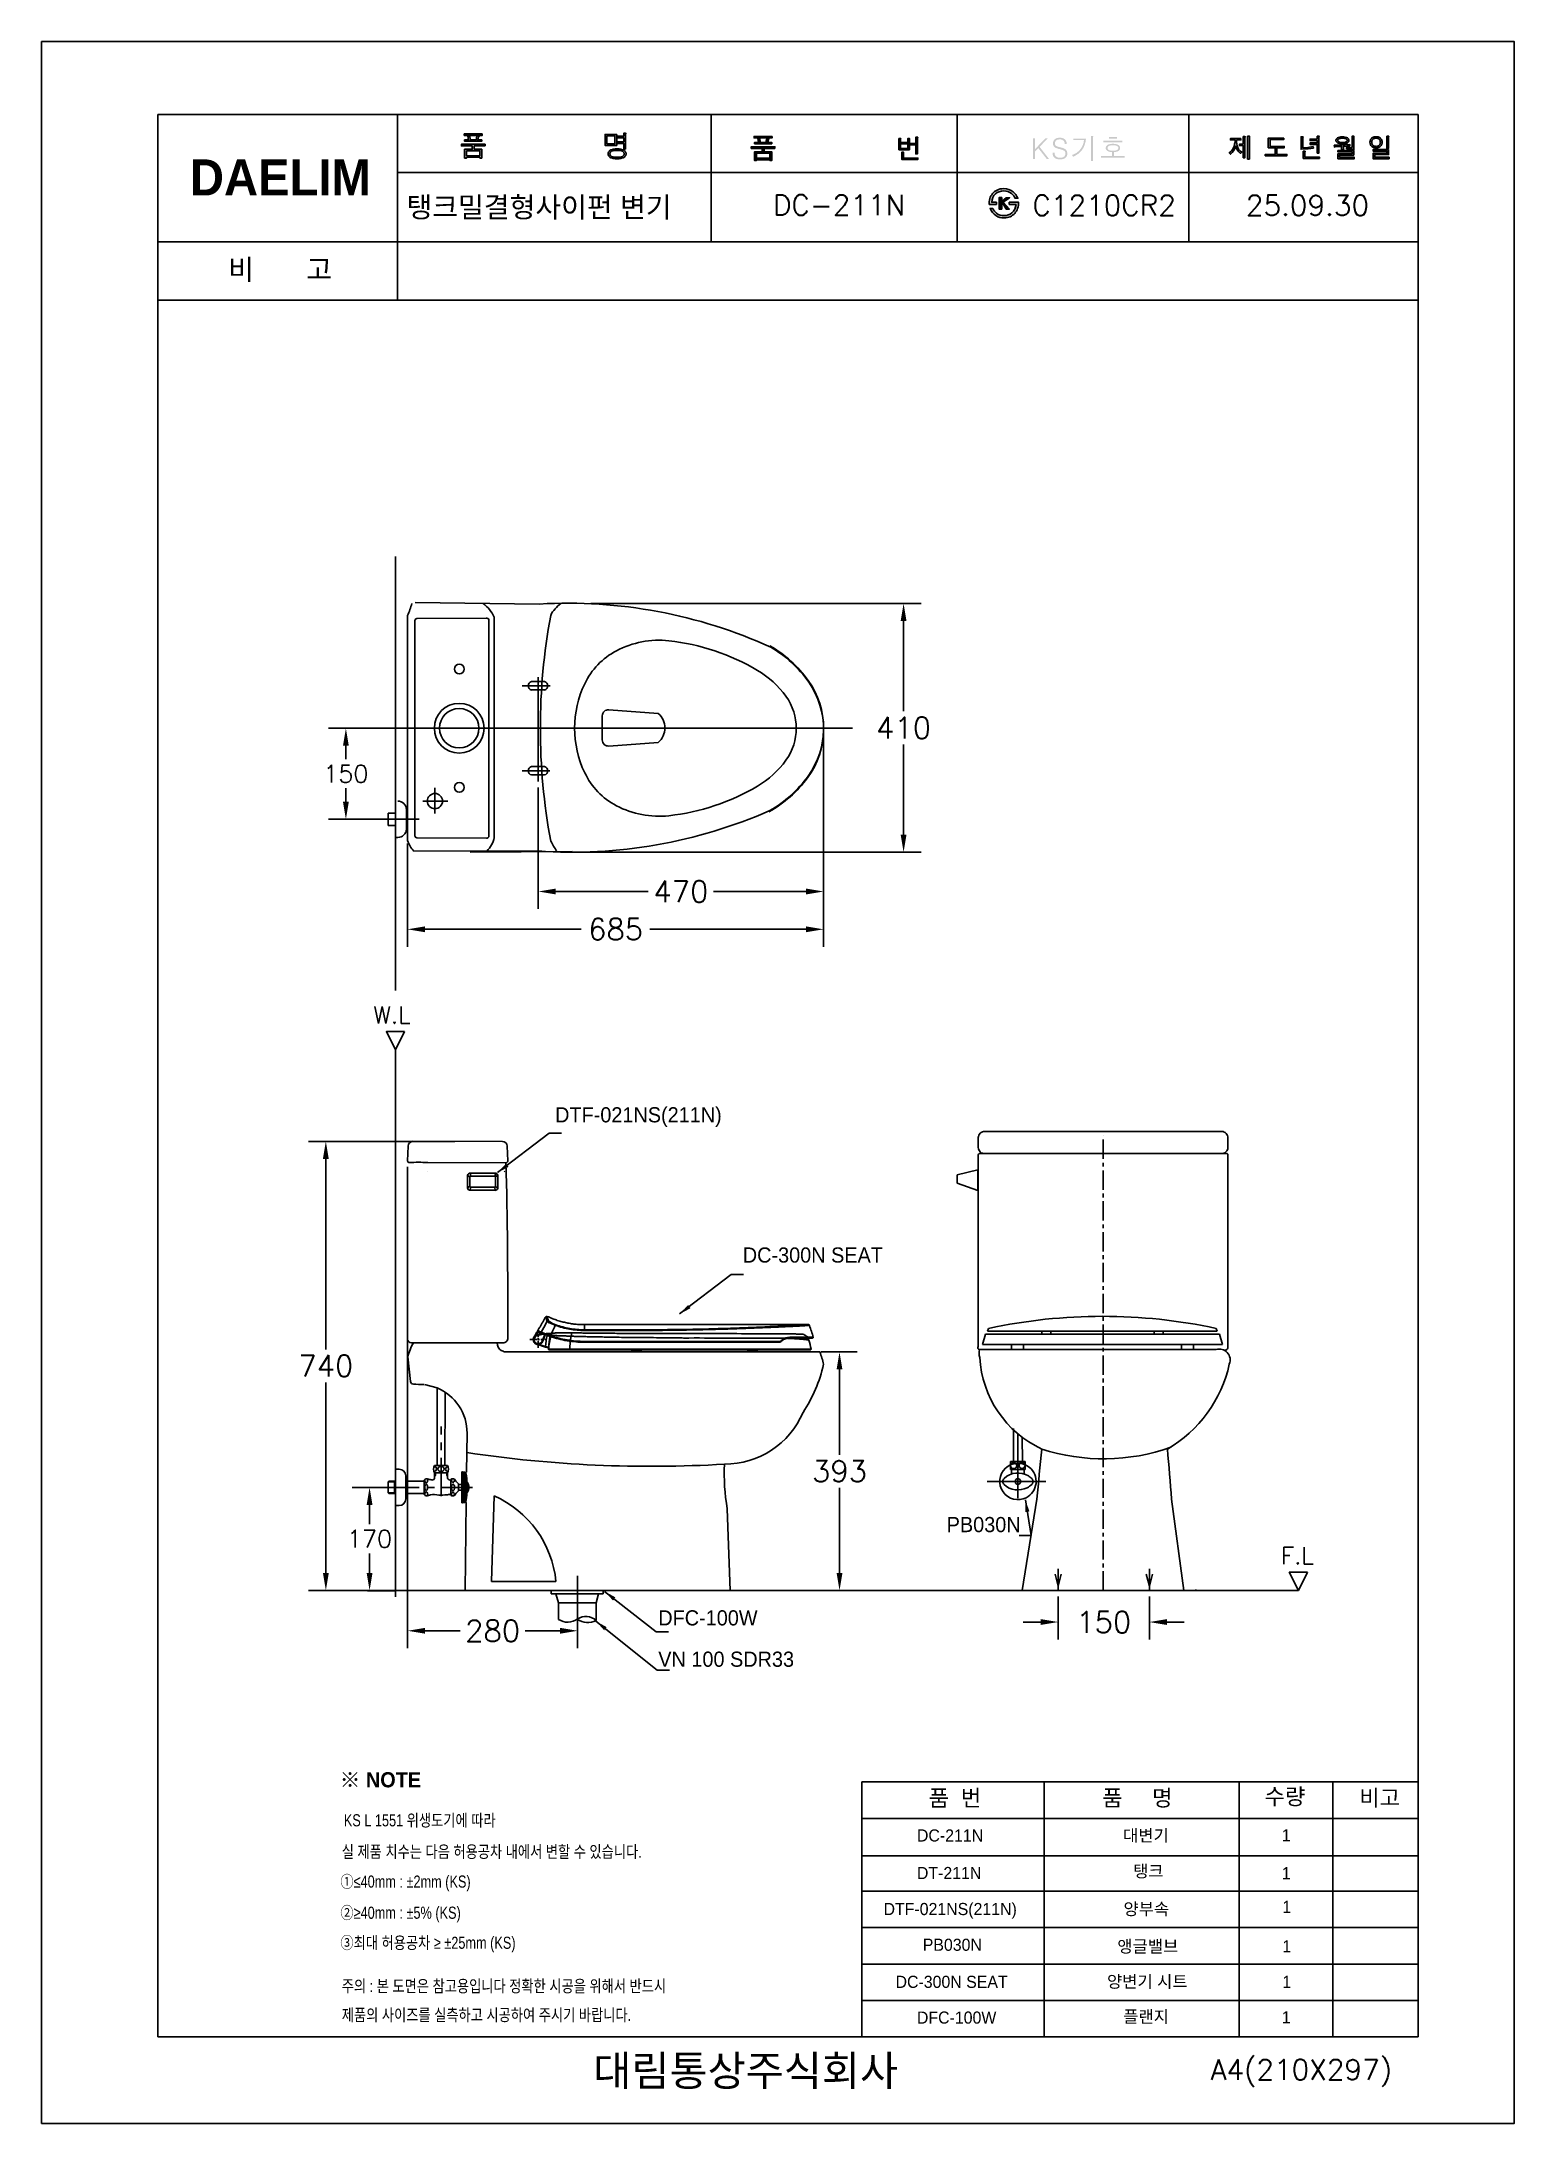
# Model space of a CAD drawing. Extents: x 65957 to 68383, y 58274 to 61705.
import ezdxf
from ezdxf.lldxf.tags import DXFTag

# ---------------------------------------------------------------- set-up
doc = ezdxf.new("R2010")
doc.units = 0
doc.header["$MEASUREMENT"] = 0
doc.linetypes.add('BORDER', pattern=[18, 5, -2, 5, -2, 2, -2])
doc.linetypes.add('CENTER', pattern=[50.8, 31.75, -6.35, 6.35, -6.35])
doc.layers.get('0').update_dxf_attribs({"linetype": 'CONTINUOUS'})
doc.layers.get('Defpoints').update_dxf_attribs({"linetype": 'CONTINUOUS'})
for name, color, linetype in [('001', 7, 'CONTINUOUS'), ('1', 2, 'CONTINUOUS'), ('2', 2, 'CONTINUOUS'), ('4', 3, 'CONTINUOUS'), ('6', 6, 'CONTINUOUS'), ('CENTER', 1, 'CONTINUOUS'), ('Dim', 4, 'CONTINUOUS'), ('FAUCET', 4, 'CONTINUOUS'), ('LAYER_02', 7, 'CONTINUOUS'), ('LINE', 7, 'CONTINUOUS'), ('LINE @ 1 VP1', 7, 'CONTINUOUS'), ('LINE @ 1 VPModel', 7, 'CONTINUOUS'), ('MAIN', 7, 'CONTINUOUS'), ('POINT', 3, 'CONTINUOUS'), ('YA', 7, 'CONTINUOUS')]:
    doc.layers.add(name, color=color, linetype=linetype)
doc.layers.add('AM_6', color=2, linetype='CONTINUOUS', lineweight=30)
doc.layers.add('Y', color=202, linetype='CONTINUOUS', lineweight=35)
doc.styles.add('h', font='', dxfattribs={"height": 30})
doc.styles.add('MtXpl_', font='')
doc.styles.get("Standard").update_dxf_attribs({"font": 'txt.shx', "bigfont": 'ghs.shx'})
doc.styles.add('굴림', font='', dxfattribs={"height": 3.2})
doc.styles.add('스타일1', font='txt.shx', dxfattribs={"bigfont": 'ghs.shx'})
doc.styles.get('h').set_extended_font_data('Haansoft Batang')
doc.styles.get('MtXpl_').set_extended_font_data('Gulim', bold=True)
doc.styles.get('굴림').set_extended_font_data('Gulim')
tags = doc.linetypes.add('Amconstr', pattern=[9999, 9999, 0]).pattern_tags.tags
tags[6:7] = [DXFTag(74, 4), DXFTag(75, 0), DXFTag(340, '0'), DXFTag(46, 1.0), DXFTag(50, 0.0), DXFTag(44, 0.0), DXFTag(45, 0.0)]
tags[4:5] = [DXFTag(74, 4), DXFTag(75, 0), DXFTag(340, '0'), DXFTag(46, 1.0), DXFTag(50, 0.0), DXFTag(44, 0.0), DXFTag(45, 0.0)]
doc.dimstyles.new('SERIM', dxfattribs={"dimscale": 10, "dimtxt": 3, "dimasz": 2, "dimexe": 1, "dimexo": 1.5, "dimgap": 1, "dimtad": 1, "dimtoh": 1, "dimdec": 0, "dimdsep": 46, "dimtxsty": 'h', "dimcen": -0.3, "dimclrt": 2, "dimadec": 0, "dimazin": 0, "dimtfac": 1, "dimtdec": 0, "dimtmove": 1, "dimatfit": 3, "dimfxl": 0, "dimtolj": 1, "dimtzin": 0, "dimarcsym": 0})
doc.dimstyles.get("Standard").update_dxf_attribs({"dimtxt": 0.18, "dimasz": 0.18, "dimexe": 0.18, "dimexo": 0.0625, "dimgap": 0.09, "dimtad": 0, "dimtih": 1, "dimtoh": 1, "dimdec": 4, "dimzin": 0, "dimdsep": 46, "dimtxsty": 'Standard', "dimcen": 0.09, "dimadec": 0, "dimazin": 0, "dimtfac": 1, "dimtdec": 4, "dimtofl": 0, "dimtmove": 0, "dimatfit": 0, "dimfxl": 0, "dimtolj": 1, "dimtzin": 0, "dimarcsym": 0})

msp = doc.modelspace()

# ---------------------------------------------------------------- texts
at = {"color": 3, "style": '굴림', "width": 0.8}
for s, p in [('KS L 1551 위생도기에 따라', (66454.9, 58763.8)), ('실 제품 치수는 다음 허용공차 내에서 변할 수 있습니다.', (66451.5, 58712.1)), ('①≤40mm : ±2mm (KS)', (66449.2, 58662.8)), ('②≥40mm : ±5%%% (KS)', (66449.2, 58611.5)), ('③최대 허용공차 ≥ ±25mm (KS)', (66449.2, 58562))]:
    msp.add_text(s, height=20, dxfattribs=at).set_placement(p)
at = {"color": 1, "style": '굴림', "width": 0.8}
for s, p in [('주의 : 본 도면은 참고용입니다 정확한 시공을 위해서 반드시', (66451.5, 58490.6)), ('제품의 사이즈를 실측하고 시공하여 주시기 바랍니다.', (66451.5, 58443.1))]:
    msp.add_text(s, height=20, dxfattribs=at).set_placement(p)
at = {"layer": '2', "style": 'MtXpl_'}
msp.add_text('※ NOTE', height=25, dxfattribs=at).set_placement((66448.1, 58828.1))
at = {"layer": 'AM_6', "color": 0, "char_height": 25, "attachment_point": 4, "style": 'h'}
for s, insert in [('{\\fGulim|b0|i0|c129|p50;DTF-021NS(211N)}', (66802.9, 59932.6)), ('{\\fGulim|b0|i0|c129|p50;DC-300N SEAT}', (67112, 59705.1)), ('{\\fGulim|b0|i0|c129|p50;PB030N}', (67447.8, 59260.9)), ('{\\fGulim|b0|i0|c129|p50;DFC-100W }', (66972.8, 59107.2)), ('{\\fGulim|b0|i0|c129|p50;VN 100 SDR33 }', (66972.8, 59039.1))]:
    msp.add_mtext(s, dxfattribs=dict(at, insert=insert))
at = {"layer": 'Dim', "color": 0, "attachment_point": 1, "style": '스타일1'}
for s, insert, char_height, width in [('{\\fGulim|b0|i0|c129|p50; 탱크밀결형사이펀 변기}', (66545.9, 61449), 33.819, 639), ('{\\fGulim|b0|i0|c129|p50;DC-211N}', (67398.8, 58758.8), 20, 147), ('{\\fGulim|b0|i0|c129|p50;대변기}', (67738.3, 58758.8), 20, 147), ('{\\fGulim|b0|i0|c129|p50;DT-211N}', (67398.8, 58696.9), 20, 147), ('{\\fGulim|b0|i0|c129|p50;탱크}', (67754.8, 58700), 20, 147), ('{\\fGulim|b0|i0|c129|p50;DTF-021NS(211N)}', (67343.8, 58637.6), 20, 147), ('{\\fGulim|b0|i0|c129|p50;양부속}', (67739, 58637.7), 20, 290), ('{\\fGulim|b0|i0|c129|p50;PB030N}', (67408.4, 58578.7), 20, 147), ('{\\fGulim|b0|i0|c129|p50;앵글밸브}', (67728.9, 58576.1), 20, 315), ('{\\fGulim|b0|i0|c129|p50;DC-300N SEAT}', (67363.6, 58517.6), 20, 221.507), ('{\\fGulim|b0|i0|c129|p50;양변기 시트}', (67711.8, 58518.1), 20, 212), ('{\\fGulim|b0|i0|c129|p50;DFC-100W}', (67398.8, 58458.7), 20, 147), ('{\\fGulim|b0|i0|c129|p50;플랜지}', (67738.5, 58460.3), 20, 212), ('{\\fGulim|b0|i0|c129|p50;       대림통상주식회사\\P}', (66738.6, 58386.1), 50, 1090)]:
    msp.add_mtext(s, dxfattribs=dict(at, insert=insert, char_height=char_height, width=width))
for s, insert, char_height in [('{\\fGulim|b0|i0|c129|p50;비       고}', (66264.6, 61346.3), 33.819), ('{\\fGulim|b0|i0|c129|p50;품  번}', (67418.1, 58823.9), 26.746), ('{\\fGulim|b0|i0|c129|p50;품     명}', (67704, 58824.1), 26.746), ('{\\fGulim|b0|i0|c129|p50;수량}', (67971.4, 58826.3), 26.746), ('{\\fGulim|b0|i0|c129|p50;비고}', (68127.4, 58824.3), 26.746), ('{\\fGulim|b0|i0|c129|p50;1\\P}', (67999.7, 58759.1), 20), ('{\\fGulim|b0|i0|c129|p50;1\\P}', (67999.7, 58696.6), 20), ('{\\fGulim|b0|i0|c129|p50;1\\P}', (68000.6, 58641.2), 20), ('{\\fGulim|b0|i0|c129|p50;1\\P}', (68000.7, 58576.2), 20), ('{\\fGulim|b0|i0|c129|p50;1\\P}', (68000.7, 58517.7), 20), ('{\\fGulim|b0|i0|c129|p50;1\\P}', (67999.7, 58459.2), 20)]:
    msp.add_mtext(s, dxfattribs=dict(at, insert=insert, char_height=char_height))
at = {"layer": 'LAYER_02', "color": 0}
for s, p in [('W.L', (66503.5, 60086.7)), ('F.L', (67998.4, 59195.7))]:
    msp.add_text(s, height=27.99, dxfattribs=at).set_placement(p)
at = {"layer": 'YA', "color": 7}
for s, height, p in [('DC-211N', 33.82, (67161.6, 61418.6)), ('C1210CR2', 33.82, (67589, 61418)), ('25.09.30', 33.82, (67940.6, 61418)), ('A4(210X297)', 33.819, (67882.6, 58346))]:
    msp.add_text(s, height=height, dxfattribs=at).set_placement(p)
at = {"layer": 'YA', "color": 7, "insert": (66201.4, 61510.7), "char_height": 59.437, "width": 290.871, "attachment_point": 1, "style": 'h'}
msp.add_mtext('{\\fHYGraphic-Medium|b1|i0|c129|p18;DAELIM}', dxfattribs=at)

# ---------------------------------------------------------------- blocks, each defined once
blk = doc.blocks.new('*D7')
at = {"layer": 'Defpoints', "color": 0}
for p in [(67245, 60573.3), (66560, 60393.3), (67245, 60242)]:
    blk.add_point(p, dxfattribs=at)
at = {"layer": 'Dim', "color": 0, "lineweight": -2}
for p, q in [((67245, 60563.3), (67245, 60213.2)), ((66560, 60383.3), (66560, 60213.2)), ((66588.8, 60242), (66846, 60242)), ((67216.2, 60242), (66959.1, 60242))]:
    blk.add_line(p, q, dxfattribs=at)
at = {"layer": 'Dim', "color": 0}
for points in [[(66588.8, 60246.8), (66588.8, 60237.2), (66560, 60242)], [(67216.2, 60246.8), (67216.2, 60237.2), (67245, 60242)]]:
    blk.add_solid(points, dxfattribs=at)
at = {"layer": 'Dim', "color": 0, "insert": (66902.5, 60242), "char_height": 35.2, "attachment_point": 5}
blk.add_mtext('\\A1;685', dxfattribs=at)
blk = doc.blocks.new('*D8')
at = {"layer": 'Defpoints', "color": 0}
for p in [(67245, 60573.3), (66775, 60485.8), (66775, 60304.3)]:
    blk.add_point(p, dxfattribs=at)
at = {"layer": 'Dim', "color": 0, "lineweight": -2}
for p, q in [((67245, 60563.3), (67245, 60275.5)), ((66775, 60475.8), (66775, 60275.5)), ((66803.8, 60304.3), (66956.4, 60304.3)), ((67216.2, 60304.3), (67063.6, 60304.3))]:
    blk.add_line(p, q, dxfattribs=at)
at = {"layer": 'Dim', "color": 0}
for points in [[(66803.8, 60309.1), (66803.8, 60299.5), (66775, 60304.3)], [(67216.2, 60309.1), (67216.2, 60299.5), (67245, 60304.3)]]:
    blk.add_solid(points, dxfattribs=at)
at = {"layer": 'Dim', "color": 0, "insert": (67010, 60304.3), "char_height": 35.2, "attachment_point": 5}
blk.add_mtext('\\A1;470', dxfattribs=at)
blk = doc.blocks.new('*D9')
at = {"layer": 'Defpoints', "color": 0}
for p in [(66851.9, 60778.8), (67376.8, 60778.8), (66826.5, 60369.2)]:
    blk.add_point(p, dxfattribs=at)
at = {"layer": 'Dim', "color": 0, "lineweight": -2}
for p, q in [((66861.9, 60778.8), (67405.6, 60778.8)), ((67376.8, 60750), (67376.8, 60601.2)), ((67376.8, 60398), (67376.8, 60546.8)), ((66836.5, 60369.2), (67405.6, 60369.2))]:
    blk.add_line(p, q, dxfattribs=at)
at = {"layer": 'Dim', "color": 0}
for points in [[(67372, 60750), (67381.6, 60750), (67376.8, 60778.8)], [(67372, 60398), (67381.6, 60398), (67376.8, 60369.2)]]:
    blk.add_solid(points, dxfattribs=at)
at = {"layer": 'Dim', "color": 0, "insert": (67376.8, 60574), "char_height": 35.2, "attachment_point": 5}
blk.add_mtext('\\A1;410', dxfattribs=at)
blk = doc.blocks.new('*D10')
at = {"layer": 'Defpoints', "color": 0}
for p in [(67231, 59545.5), (67271.3, 59545.5), (67283.6, 59152.5)]:
    blk.add_point(p, dxfattribs=at)
at = {"layer": 'Dim', "color": 0, "lineweight": -2}
for p, q in [((67241, 59545.5), (67300.1, 59545.5)), ((67271.3, 59516.7), (67271.3, 59376.2)), ((67271.3, 59181.3), (67271.3, 59321.8)), ((67273.6, 59152.5), (67242.5, 59152.5))]:
    blk.add_line(p, q, dxfattribs=at)
at = {"layer": 'Dim', "color": 0}
for points in [[(67266.5, 59516.7), (67276.1, 59516.7), (67271.3, 59545.5)], [(67266.5, 59181.3), (67276.1, 59181.3), (67271.3, 59152.5)]]:
    blk.add_solid(points, dxfattribs=at)
at = {"layer": 'Dim', "color": 0, "insert": (67271.3, 59349), "char_height": 35.2, "attachment_point": 5}
blk.add_mtext('\\A1;393', dxfattribs=at)
blk = doc.blocks.new('*D11')
at = {"layer": 'Defpoints', "color": 0}
for p in [(66647.5, 59892.5), (66425.3, 59152.5), (66540, 59152.5)]:
    blk.add_point(p, dxfattribs=at)
at = {"layer": 'Dim', "color": 0, "lineweight": -2}
for p, q in [((66637.5, 59892.5), (66396.5, 59892.5)), ((66425.3, 59863.7), (66425.3, 59549.7)), ((66425.3, 59181.3), (66425.3, 59495.3)), ((66530, 59152.5), (66396.5, 59152.5))]:
    blk.add_line(p, q, dxfattribs=at)
at = {"layer": 'Dim', "color": 0}
for points in [[(66420.5, 59863.7), (66430.1, 59863.7), (66425.3, 59892.5)], [(66420.5, 59181.3), (66430.1, 59181.3), (66425.3, 59152.5)]]:
    blk.add_solid(points, dxfattribs=at)
at = {"layer": 'Dim', "color": 0, "insert": (66425.3, 59522.5), "char_height": 35.2, "attachment_point": 5}
blk.add_mtext('\\A1;740', dxfattribs=at)
blk = doc.blocks.new('*D13')
at = {"layer": 'Defpoints', "color": 0}
for p in [(66560, 59860.7), (66840, 59115.8), (66840, 59086.1)]:
    blk.add_point(p, dxfattribs=at)
at = {"layer": 'MAIN', "color": 0, "lineweight": -2}
for p, q in [((66560, 59850.7), (66560, 59057.3)), ((66840, 59105.8), (66840, 59057.3)), ((66588.8, 59086.1), (66646.4, 59086.1)), ((66811.2, 59086.1), (66753.6, 59086.1))]:
    blk.add_line(p, q, dxfattribs=at)
at = {"layer": 'MAIN', "color": 0}
for points in [[(66588.8, 59090.9), (66588.8, 59081.3), (66560, 59086.1)], [(66811.2, 59090.9), (66811.2, 59081.3), (66840, 59086.1)]]:
    blk.add_solid(points, dxfattribs=at)
at = {"layer": 'MAIN', "color": 0, "insert": (66700, 59086.1), "char_height": 35.2, "attachment_point": 5}
blk.add_mtext('\\A1;280', dxfattribs=at)
blk = doc.blocks.new('*D5')
at = {"layer": 'Defpoints', "color": 0}
for p in [(66560, 60573.3), (66458.3, 60423.3), (66560, 60423.3)]:
    blk.add_point(p, dxfattribs=at)
at = {"layer": 'Dim', "color": 0, "lineweight": -2}
for p, q in [((66550, 60573.3), (66429.5, 60573.3)), ((66458.3, 60544.5), (66458.3, 60522.3)), ((66458.3, 60452.1), (66458.3, 60474.3)), ((66550, 60423.3), (66429.5, 60423.3))]:
    blk.add_line(p, q, dxfattribs=at)
at = {"layer": 'Dim', "color": 0}
for points in [[(66453.5, 60544.5), (66463.1, 60544.5), (66458.3, 60573.3)], [(66453.5, 60452.1), (66463.1, 60452.1), (66458.3, 60423.3)]]:
    blk.add_solid(points, dxfattribs=at)
at = {"layer": 'Dim', "color": 0, "insert": (66458.3, 60498.3), "char_height": 28.8, "attachment_point": 5}
blk.add_mtext('\\A1;150', dxfattribs=at)
blk = doc.blocks.new('*D6')
at = {"layer": 'Defpoints', "color": 0}
for p in [(66540, 59322.4), (66497.3, 59152.5), (66540, 59152.5)]:
    blk.add_point(p, dxfattribs=at)
at = {"layer": 'Dim', "color": 0, "lineweight": -2}
for p, q in [((66530, 59322.4), (66468.5, 59322.4)), ((66497.3, 59293.6), (66497.3, 59261.5)), ((66497.3, 59181.3), (66497.3, 59213.5)), ((66530, 59152.5), (66468.5, 59152.5))]:
    blk.add_line(p, q, dxfattribs=at)
at = {"layer": 'Dim', "color": 0}
for points in [[(66492.5, 59293.6), (66502.1, 59293.6), (66497.3, 59322.4)], [(66492.5, 59181.3), (66502.1, 59181.3), (66497.3, 59152.5)]]:
    blk.add_solid(points, dxfattribs=at)
at = {"layer": 'Dim', "color": 0, "insert": (66497.3, 59237.5), "char_height": 28.8, "attachment_point": 5}
blk.add_mtext('\\A1;170', dxfattribs=at)
blk = doc.blocks.new('*D12')
at = {"layer": 'Defpoints', "color": 0}
for p in [(67631.6, 59152.3), (67781.6, 59152.3), (67781.6, 59100.5)]:
    blk.add_point(p, dxfattribs=at)
at = {"layer": 'Dim', "color": 0, "lineweight": -2}
for p, q in [((67631.6, 59142.3), (67631.6, 59071.7)), ((67781.6, 59142.3), (67781.6, 59071.7)), ((67602.8, 59100.5), (67574, 59100.5)), ((67810.4, 59100.5), (67839.2, 59100.5))]:
    blk.add_line(p, q, dxfattribs=at)
at = {"layer": 'Dim', "color": 0}
for points in [[(67602.8, 59105.3), (67602.8, 59095.7), (67631.6, 59100.5)], [(67810.4, 59105.3), (67810.4, 59095.7), (67781.6, 59100.5)]]:
    blk.add_solid(points, dxfattribs=at)
at = {"layer": 'Dim', "color": 0, "insert": (67706.6, 59100.5), "char_height": 28.8, "attachment_point": 5}
blk.add_mtext('\\A1;{\\H1.22222x;150}', dxfattribs=at)
blk = doc.blocks.new('*U19')
at = {"layer": 'LINE @ 1 VP1', "linetype": 'Amconstr'}
h = blk.add_hatch(color=256, dxfattribs=at)
h.dxf.hatch_style = 1
h.paths.add_polyline_path([(67137.9, 61538.8), (67131.4, 61538.8), (67131.4, 61536.4), (67159.7, 61536.4), (67159.7, 61538.8), (67153, 61538.8), (67154.3, 61543.3), (67154.4, 61543.7), (67155, 61544.4), (67155, 61544.4), (67155, 61544.5), (67155.1, 61544.5), (67155.1, 61544.6), (67155.1, 61544.6), (67155.1, 61544.6), (67155.1, 61544.6), (67155.1, 61544.6), (67155.1, 61544.7), (67155, 61544.7), (67155, 61544.7), (67154.9, 61544.7), (67154.7, 61544.8), (67154, 61544.9), (67151.6, 61545.4), (67150.1, 61538.8), (67140.9, 61538.8), (67139.7, 61543.7), (67139.9, 61544.3), (67140, 61544.6), (67140.1, 61544.7), (67140.1, 61544.7), (67140.1, 61544.8), (67140.1, 61544.8), (67140.1, 61544.8), (67140.1, 61544.8), (67140.1, 61544.9), (67140.1, 61544.9), (67140, 61544.9), (67140, 61544.9), (67140, 61544.9), (67140, 61545), (67139.9, 61545), (67139.6, 61545), (67138.7, 61545.1), (67136.5, 61545.1)])
h.paths.add_polyline_path([(67126, 61531.5), (67126, 61528.9), (67144, 61528.9), (67144, 61523.4), (67131.4, 61523.4), (67131.4, 61508.7), (67134.5, 61508.7), (67134.5, 61510), (67156.6, 61510), (67156.6, 61508.7), (67159.7, 61508.7), (67159.7, 61523.4), (67147.1, 61523.4), (67147.1, 61528.9), (67165, 61528.9), (67165, 61531.5)])
h.paths.add_polyline_path([(67156.6, 61520.8), (67156.6, 61512.6), (67134.5, 61512.6), (67134.5, 61520.8)], flags=16)
at = {"layer": 'LINE @ 1 VPModel', "linetype": 'Amconstr'}
h = blk.add_hatch(color=256, dxfattribs=at)
h.dxf.hatch_style = 1
h.paths.add_polyline_path([(67137.9, 61538.8), (67131.4, 61538.8), (67131.4, 61536.4), (67159.7, 61536.4), (67159.7, 61538.8), (67153, 61538.8), (67154.3, 61543.3), (67154.4, 61543.7), (67155, 61544.4), (67155, 61544.4), (67155, 61544.5), (67155.1, 61544.5), (67155.1, 61544.6), (67155.1, 61544.6), (67155.1, 61544.6), (67155.1, 61544.6), (67155.1, 61544.6), (67155.1, 61544.7), (67155, 61544.7), (67155, 61544.7), (67154.9, 61544.7), (67154.7, 61544.8), (67154, 61544.9), (67151.6, 61545.4), (67150.1, 61538.8), (67140.9, 61538.8), (67139.7, 61543.7), (67139.9, 61544.3), (67140, 61544.6), (67140.1, 61544.7), (67140.1, 61544.7), (67140.1, 61544.8), (67140.1, 61544.8), (67140.1, 61544.8), (67140.1, 61544.8), (67140.1, 61544.9), (67140.1, 61544.9), (67140, 61544.9), (67140, 61544.9), (67140, 61544.9), (67140, 61545), (67139.9, 61545), (67139.6, 61545), (67138.7, 61545.1), (67136.5, 61545.1)])
h.paths.add_polyline_path([(67126, 61531.5), (67126, 61528.9), (67144, 61528.9), (67144, 61523.4), (67131.4, 61523.4), (67131.4, 61508.7), (67134.5, 61508.7), (67134.5, 61510), (67156.6, 61510), (67156.6, 61508.7), (67159.7, 61508.7), (67159.7, 61523.4), (67147.1, 61523.4), (67147.1, 61528.9), (67165, 61528.9), (67165, 61531.5)])
h.paths.add_polyline_path([(67156.6, 61520.8), (67156.6, 61512.6), (67134.5, 61512.6), (67134.5, 61520.8)], flags=16)
blk = doc.blocks.new('*U20')
at = {"layer": 'LINE @ 1 VP1', "linetype": 'Amconstr'}
h = blk.add_hatch(color=256, dxfattribs=at)
h.dxf.hatch_style = 1
h.paths.add_polyline_path([(67160.3, 61548.6), (67130.7, 61548.6), (67130.7, 61546.2), (67160.3, 61546.2)])
at = {"layer": 'LINE @ 1 VPModel', "linetype": 'Amconstr'}
h = blk.add_hatch(color=256, dxfattribs=at)
h.dxf.hatch_style = 1
h.paths.add_polyline_path([(67160.3, 61548.6), (67130.7, 61548.6), (67130.7, 61546.2), (67160.3, 61546.2)])
blk = doc.blocks.new('*U21')
at = {"layer": 'LINE @ 1 VP1', "linetype": 'Amconstr'}
h = blk.add_hatch(color=256, dxfattribs=at)
h.dxf.hatch_style = 1
h.paths.add_polyline_path([(67386.5, 61543.6), (67386.6, 61544), (67386.7, 61544.3), (67386.8, 61544.5), (67386.8, 61544.6), (67386.9, 61544.7), (67386.9, 61544.7), (67386.9, 61544.7), (67386.9, 61544.8), (67386.8, 61544.8), (67386.8, 61544.8), (67386.8, 61544.8), (67386.8, 61544.9), (67386.8, 61544.9), (67386.7, 61544.9), (67386.7, 61544.9), (67386.5, 61545), (67386.4, 61545), (67385.5, 61545.1), (67383.7, 61545.1), (67383.7, 61538.4), (67371.8, 61538.4), (67371.8, 61543.8), (67371.8, 61544.2), (67372, 61544.5), (67372.1, 61544.6), (67372.2, 61544.7), (67372.2, 61544.8), (67372.2, 61544.8), (67372.2, 61544.8), (67372.2, 61544.8), (67372.2, 61544.9), (67372.2, 61544.9), (67372.2, 61544.9), (67372.2, 61544.9), (67372.2, 61544.9), (67372.2, 61544.9), (67372.2, 61544.9), (67372.1, 61545), (67372.1, 61545), (67371.9, 61545), (67371.2, 61545.1), (67369, 61545.1), (67369, 61526.7), (67386.5, 61526.7), (67386.5, 61534.7), (67396.9, 61534.7), (67396.9, 61519.6), (67399.7, 61519.6), (67399.7, 61545.9), (67399.7, 61546.2), (67399.9, 61546.6), (67400, 61546.8), (67400, 61546.9), (67400.1, 61547), (67400.1, 61547), (67400.1, 61547.1), (67400, 61547.1), (67400, 61547.1), (67400, 61547.1), (67400, 61547.2), (67400, 61547.2), (67399.9, 61547.2), (67399.9, 61547.2), (67399.9, 61547.2), (67399.8, 61547.3), (67399.5, 61547.3), (67399.2, 61547.3), (67396.9, 61547.3), (67396.9, 61537.1), (67386.5, 61537.1)])
h.paths.add_polyline_path([(67383.7, 61536.2), (67383.7, 61528.9), (67371.8, 61528.9), (67371.8, 61536.2)], flags=16)
h.paths.add_polyline_path([(67376.8, 61522), (67376.7, 61521.8), (67376.6, 61521.5), (67376.6, 61521.2), (67376.6, 61512.9), (67400.5, 61512.9), (67400.5, 61510.6), (67373.8, 61510.6), (67373.8, 61522.5), (67375.8, 61522.5), (67376.5, 61522.4), (67376.7, 61522.4), (67376.9, 61522.3), (67376.9, 61522.2), (67376.9, 61522.1)])
at = {"layer": 'LINE @ 1 VPModel', "linetype": 'Amconstr'}
h = blk.add_hatch(color=256, dxfattribs=at)
h.dxf.hatch_style = 1
h.paths.add_polyline_path([(67386.5, 61543.6), (67386.6, 61544), (67386.7, 61544.3), (67386.8, 61544.5), (67386.8, 61544.6), (67386.9, 61544.7), (67386.9, 61544.7), (67386.9, 61544.7), (67386.9, 61544.8), (67386.8, 61544.8), (67386.8, 61544.8), (67386.8, 61544.8), (67386.8, 61544.9), (67386.8, 61544.9), (67386.7, 61544.9), (67386.7, 61544.9), (67386.5, 61545), (67386.4, 61545), (67385.5, 61545.1), (67383.7, 61545.1), (67383.7, 61538.4), (67371.8, 61538.4), (67371.8, 61543.8), (67371.8, 61544.2), (67372, 61544.5), (67372.1, 61544.6), (67372.2, 61544.7), (67372.2, 61544.8), (67372.2, 61544.8), (67372.2, 61544.8), (67372.2, 61544.8), (67372.2, 61544.9), (67372.2, 61544.9), (67372.2, 61544.9), (67372.2, 61544.9), (67372.2, 61544.9), (67372.2, 61544.9), (67372.2, 61544.9), (67372.1, 61545), (67372.1, 61545), (67371.9, 61545), (67371.2, 61545.1), (67369, 61545.1), (67369, 61526.7), (67386.5, 61526.7), (67386.5, 61534.7), (67396.9, 61534.7), (67396.9, 61519.6), (67399.7, 61519.6), (67399.7, 61545.9), (67399.7, 61546.2), (67399.9, 61546.6), (67400, 61546.8), (67400, 61546.9), (67400.1, 61547), (67400.1, 61547), (67400.1, 61547.1), (67400, 61547.1), (67400, 61547.1), (67400, 61547.1), (67400, 61547.2), (67400, 61547.2), (67399.9, 61547.2), (67399.9, 61547.2), (67399.9, 61547.2), (67399.8, 61547.3), (67399.5, 61547.3), (67399.2, 61547.3), (67396.9, 61547.3), (67396.9, 61537.1), (67386.5, 61537.1)])
h.paths.add_polyline_path([(67383.7, 61536.2), (67383.7, 61528.9), (67371.8, 61528.9), (67371.8, 61536.2)], flags=16)
h.paths.add_polyline_path([(67376.8, 61522), (67376.7, 61521.8), (67376.6, 61521.5), (67376.6, 61521.2), (67376.6, 61512.9), (67400.5, 61512.9), (67400.5, 61510.6), (67373.8, 61510.6), (67373.8, 61522.5), (67375.8, 61522.5), (67376.5, 61522.4), (67376.7, 61522.4), (67376.9, 61522.3), (67376.9, 61522.2), (67376.9, 61522.1)])
blk = doc.blocks.new('*U22')
at = {"layer": 'LINE @ 1 VP1', "linetype": 'Amconstr'}
h = blk.add_hatch(color=256, dxfattribs=at)
h.dxf.hatch_style = 1
h.paths.add_polyline_path([(67600.8, 61531.4), (67614.6, 61545.5), (67610.6, 61545.5), (67593.1, 61527.5), (67593.1, 61545.5), (67589.9, 61545.5), (67589.9, 61511.6), (67593.1, 61511.6), (67593.1, 61523.5), (67598.7, 61529.3), (67612.4, 61511.6), (67616.2, 61511.6)])
h.paths.add_polyline_path([(67627.2, 61533.8), (67626.9, 61534.2), (67626.7, 61534.6), (67626.5, 61535.1), (67626.3, 61535.6), (67626.2, 61536.1), (67626.2, 61537.2), (67626.2, 61538), (67626.3, 61538.7), (67626.4, 61539.3), (67626.7, 61539.9), (67626.9, 61540.5), (67627.3, 61541), (67627.7, 61541.5), (67628.1, 61542), (67628.7, 61542.3), (67629.3, 61542.7), (67629.9, 61543), (67630.6, 61543.2), (67632.2, 61543.5), (67634, 61543.6), (67635.8, 61543.5), (67637.4, 61543.1), (67638.2, 61542.9), (67638.9, 61542.5), (67639.5, 61542.1), (67640.1, 61541.7), (67640.6, 61541.2), (67641, 61540.6), (67641.4, 61540), (67641.7, 61539.3), (67642, 61538.6), (67642.1, 61537.8), (67642.3, 61536.1), (67645.5, 61536.1), (67645.3, 61538.4), (67645.1, 61539.5), (67644.7, 61540.4), (67644.3, 61541.3), (67643.8, 61542.2), (67643.2, 61543), (67642.5, 61543.7), (67641.7, 61544.3), (67640.8, 61544.9), (67639.9, 61545.3), (67638.9, 61545.7), (67636.6, 61546.2), (67634.1, 61546.4), (67631.6, 61546.2), (67629.4, 61545.8), (67628.4, 61545.4), (67627.5, 61545), (67626.6, 61544.5), (67625.8, 61543.9), (67625.1, 61543.2), (67624.5, 61542.5), (67624, 61541.8), (67623.6, 61541), (67623.3, 61540.1), (67623.1, 61539.2), (67622.9, 61538.3), (67622.9, 61537.3), (67623, 61535.4), (67623.2, 61534.6), (67623.5, 61533.8), (67623.8, 61533.1), (67624.2, 61532.4), (67624.6, 61531.8), (67625.2, 61531.2), (67625.7, 61530.8), (67626.4, 61530.3), (67628, 61529.5), (67632.2, 61528), (67635.4, 61527.3), (67639.1, 61526.1), (67640.5, 61525.5), (67641, 61525.1), (67641.5, 61524.8), (67641.9, 61524.4), (67642.3, 61523.9), (67642.6, 61523.4), (67642.9, 61522.8), (67643.1, 61522.2), (67643.2, 61521.5), (67643.3, 61520.1), (67643.3, 61519.3), (67643.2, 61518.6), (67643, 61517.9), (67642.8, 61517.3), (67642.5, 61516.7), (67642.1, 61516.2), (67641.6, 61515.7), (67641.1, 61515.2), (67640.5, 61514.8), (67639.9, 61514.4), (67639.2, 61514.1), (67638.4, 61513.8), (67636.7, 61513.5), (67634.8, 61513.4), (67632.7, 61513.5), (67630.8, 61513.9), (67629.9, 61514.2), (67629.2, 61514.6), (67628.5, 61515.1), (67627.8, 61515.6), (67627.2, 61516.2), (67626.7, 61516.8), (67626.3, 61517.5), (67626, 61518.3), (67625.7, 61519.1), (67625.5, 61519.9), (67625.4, 61521.8), (67622.1, 61521.8), (67622.1, 61521.6), (67622.3, 61519.1), (67622.6, 61518), (67622.9, 61516.9), (67623.4, 61515.9), (67623.9, 61515), (67624.6, 61514.2), (67625.4, 61513.4), (67626.2, 61512.8), (67627.2, 61512.2), (67628.2, 61511.7), (67629.4, 61511.3), (67631.9, 61510.8), (67634.8, 61510.6), (67637.4, 61510.8), (67639.6, 61511.3), (67640.7, 61511.7), (67641.6, 61512.1), (67642.5, 61512.7), (67643.3, 61513.3), (67644.1, 61514), (67644.7, 61514.7), (67645.2, 61515.5), (67645.7, 61516.4), (67646, 61517.3), (67646.3, 61518.3), (67646.4, 61519.3), (67646.5, 61520.4), (67646.3, 61522.3), (67646.1, 61523.2), (67645.8, 61524.1), (67645.5, 61524.8), (67645, 61525.5), (67644.5, 61526.2), (67643.9, 61526.8), (67643.2, 61527.4), (67642.5, 61527.9), (67640.7, 61528.8), (67638.5, 61529.7), (67635.9, 61530.4), (67631.8, 61531.4), (67630.4, 61531.8), (67629.2, 61532.3), (67628.3, 61532.8), (67627.8, 61533.1), (67627.5, 61533.5)])
h.paths.add_polyline_path([(67676.4, 61539.3), (67677.3, 61545), (67656.6, 61545), (67656.6, 61542.4), (67673.9, 61542.4), (67673.2, 61538), (67671.8, 61533.9), (67669.9, 61530.1), (67667.4, 61526.7), (67664.6, 61523.8), (67661.5, 61521.4), (67657.9, 61519.4), (67654, 61517.8), (67656.2, 61515.2), (67660.5, 61517.3), (67664.3, 61519.8), (67667.6, 61522.6), (67670.4, 61525.6), (67673, 61529.7), (67675, 61534.2)])
h.paths.add_polyline_path([(67688.8, 61547.5), (67688.9, 61548), (67689.2, 61548.4), (67689.3, 61548.6), (67689.3, 61548.7), (67689.3, 61548.8), (67689.4, 61548.9), (67689.4, 61548.9), (67689.4, 61548.9), (67689.3, 61548.9), (67689.3, 61549), (67689.3, 61549), (67689.3, 61549), (67689.3, 61549), (67689.3, 61549), (67689.3, 61549), (67689.2, 61549), (67689.2, 61549.1), (67688.9, 61549.1), (67687.9, 61549.2), (67685.7, 61549.2), (67685.7, 61507.8), (67688.8, 61507.8)])
h.paths.add_polyline_path([(67728.3, 61547.4), (67714.9, 61547.4), (67714.9, 61545), (67728.3, 61545)])
h.paths.add_polyline_path([(67737.3, 61541.5), (67705.9, 61541.5), (67705.9, 61539), (67737.3, 61539)])
h.paths.add_polyline_path([(67730.6, 61534.4), (67729.7, 61534.9), (67728.8, 61535.3), (67726.8, 61535.9), (67724.3, 61536.3), (67721.6, 61536.4), (67718.9, 61536.3), (67716.4, 61535.9), (67714.4, 61535.3), (67713.4, 61534.9), (67712.6, 61534.4), (67712, 61533.9), (67711.4, 61533.4), (67710.9, 61532.8), (67710.5, 61532.2), (67710.2, 61531.6), (67710, 61530.9), (67709.8, 61530.2), (67709.8, 61529.4), (67709.8, 61528.8), (67709.9, 61528.1), (67710.1, 61527.5), (67710.4, 61526.9), (67710.7, 61526.3), (67711.2, 61525.8), (67711.7, 61525.3), (67712.2, 61524.9), (67713, 61524.4), (67713.7, 61524), (67715.6, 61523.3), (67717.7, 61522.9), (67720.1, 61522.6), (67720.1, 61516.2), (67702.1, 61516.2), (67702.1, 61513.7), (67741.1, 61513.7), (67741.1, 61516.2), (67723.2, 61516.2), (67723.2, 61522.6), (67725.6, 61522.9), (67727.6, 61523.3), (67729.4, 61524), (67730.2, 61524.4), (67731, 61524.9), (67731.5, 61525.3), (67732, 61525.8), (67732.5, 61526.3), (67732.8, 61526.9), (67733.1, 61527.5), (67733.3, 61528.1), (67733.4, 61528.8), (67733.5, 61529.4), (67733.4, 61530.2), (67733.3, 61530.9), (67733, 61531.6), (67732.7, 61532.2), (67732.3, 61532.8), (67731.8, 61533.4), (67731.3, 61533.9)])
h.paths.add_polyline_path([(67717.7, 61533.7), (67719.5, 61534), (67721.6, 61534), (67723.7, 61534), (67725.5, 61533.7), (67727.1, 61533.4), (67727.7, 61533.1), (67728.3, 61532.8), (67728.8, 61532.5), (67729.3, 61532.2), (67729.6, 61531.8), (67729.9, 61531.4), (67730.2, 61531), (67730.4, 61530.5), (67730.5, 61530), (67730.5, 61529.5), (67730.5, 61529), (67730.4, 61528.5), (67730.2, 61528), (67729.9, 61527.6), (67729.6, 61527.2), (67729.3, 61526.8), (67728.8, 61526.5), (67728.3, 61526.1), (67727.7, 61525.8), (67727.1, 61525.6), (67725.5, 61525.2), (67723.7, 61525), (67721.6, 61524.9), (67719.5, 61525), (67717.7, 61525.2), (67716.1, 61525.6), (67715.4, 61525.8), (67714.8, 61526.1), (67714.4, 61526.5), (67713.9, 61526.8), (67713.6, 61527.2), (67713.3, 61527.6), (67713.1, 61528), (67712.9, 61528.5), (67712.8, 61529), (67712.8, 61529.5), (67712.8, 61530), (67712.9, 61530.5), (67713.1, 61531), (67713.3, 61531.4), (67713.6, 61531.8), (67713.9, 61532.2), (67714.4, 61532.5), (67714.8, 61532.8), (67715.4, 61533.1), (67716.1, 61533.4)], flags=16)
h.paths.add_polyline_path([(67932.3, 61545.1), (67915.1, 61545.1), (67915.1, 61542.8), (67922.8, 61542.8), (67922.7, 61539.2), (67922.1, 61535.8), (67921.3, 61532.6), (67920, 61529.6), (67918.6, 61527), (67917, 61524.8), (67915.2, 61523), (67913.1, 61521.5), (67915.1, 61519.3), (67918, 61522.2), (67920.5, 61525.4), (67922.5, 61529), (67923.9, 61532.7), (67924.2, 61531.1), (67924.7, 61529.4), (67925.6, 61527.7), (67926.7, 61525.9), (67929, 61523), (67931.6, 61520.4), (67933.7, 61522.6), (67931.7, 61524), (67930, 61525.7), (67928.5, 61527.8), (67927.3, 61530.2), (67926.2, 61533.1), (67925.6, 61536.2), (67925.4, 61539.4), (67925.7, 61542.8), (67932.3, 61542.8)])
h.paths.add_polyline_path([(67939.1, 61546.8), (67939.2, 61547.2), (67939.4, 61547.5), (67939.4, 61547.7), (67939.5, 61547.9), (67939.5, 61547.9), (67939.5, 61548), (67939.5, 61548), (67939.5, 61548), (67939.5, 61548), (67939.5, 61548), (67939.5, 61548), (67939.5, 61548.1), (67939.4, 61548.1), (67939.3, 61548.1), (67939.1, 61548.2), (67938.3, 61548.2), (67936.2, 61548.2), (67936.2, 61535.7), (67929.9, 61535.7), (67929.9, 61533.5), (67936.2, 61533.5), (67936.2, 61513.4), (67939.1, 61513.4)])
h.paths.add_polyline_path([(67946.3, 61547.6), (67946.3, 61547.9), (67946.5, 61548.2), (67946.6, 61548.4), (67946.6, 61548.5), (67946.6, 61548.6), (67946.6, 61548.6), (67946.6, 61548.7), (67946.6, 61548.7), (67946.6, 61548.7), (67946.6, 61548.7), (67946.6, 61548.7), (67946.6, 61548.8), (67946.6, 61548.8), (67946.5, 61548.8), (67946.5, 61548.8), (67946.4, 61548.8), (67946.3, 61548.9), (67946, 61548.9), (67945.7, 61548.9), (67943.4, 61548.9), (67943.4, 61511.3), (67946.3, 61511.3)])
h.paths.add_polyline_path([(68003.3, 61545.9), (67977.5, 61545.9), (67977.5, 61529.8), (67989, 61529.8), (67989, 61518.9), (67972.6, 61518.9), (67972.6, 61516.6), (68008.1, 61516.6), (68008.1, 61518.9), (67991.8, 61518.9), (67991.8, 61529.8), (68003.8, 61529.8), (68003.8, 61532.1), (67980.4, 61532.1), (67980.4, 61543.5), (68003.3, 61543.5)])
h.paths.add_polyline_path([(68034.5, 61546.2), (68034.5, 61546.7), (68034.7, 61547.2), (68034.8, 61547.4), (68034.8, 61547.5), (68034.8, 61547.6), (68034.8, 61547.6), (68034.8, 61547.7), (68034.8, 61547.7), (68034.8, 61547.7), (68034.8, 61547.8), (68034.8, 61547.8), (68034.7, 61547.8), (68034.7, 61547.8), (68034.7, 61547.8), (68034.6, 61547.9), (68034.5, 61547.9), (68034.3, 61547.9), (68033.4, 61548), (68031.6, 61548), (68031.6, 61527.4), (68043.2, 61527.9), (68051.7, 61529.3), (68051.3, 61531.7), (68042.7, 61530.2), (68034.5, 61529.8)])
h.paths.add_polyline_path([(68060.9, 61547.6), (68061, 61548), (68061.1, 61548.3), (68061.2, 61548.4), (68061.3, 61548.6), (68061.3, 61548.6), (68061.3, 61548.6), (68061.3, 61548.7), (68061.3, 61548.7), (68061.3, 61548.7), (68061.3, 61548.7), (68061.2, 61548.7), (68061.2, 61548.8), (68061.2, 61548.8), (68061.2, 61548.8), (68061.1, 61548.8), (68061.1, 61548.8), (68061, 61548.9), (68060.7, 61548.9), (68060.4, 61548.9), (68058.1, 61548.9), (68058.1, 61544.2), (68046.2, 61544.2), (68046.2, 61541.8), (68058.1, 61541.8), (68058.1, 61537.8), (68046.2, 61537.8), (68046.2, 61535.4), (68058.1, 61535.4), (68058.1, 61521.2), (68060.9, 61521.2)])
h.paths.add_polyline_path([(68037.8, 61522.8), (68037.9, 61523.1), (68038, 61523.4), (68038.1, 61523.6), (68038.1, 61523.7), (68038.1, 61523.8), (68038.1, 61523.8), (68038.1, 61523.8), (68038.1, 61523.9), (68038.1, 61523.9), (68038.1, 61523.9), (68038.1, 61523.9), (68038.1, 61523.9), (68038.1, 61523.9), (68038, 61524), (68037.9, 61524), (68037.8, 61524), (68037.1, 61524.1), (68035, 61524.1), (68035, 61512.2), (68061.8, 61512.2), (68061.8, 61514.5), (68037.8, 61514.5)])
h.paths.add_polyline_path([(68109.7, 61539.8), (68110, 61540.3), (68110.3, 61540.9), (68110.4, 61541.4), (68110.4, 61542), (68110.4, 61542.6), (68110.3, 61543.2), (68110, 61543.7), (68109.7, 61544.2), (68109.4, 61544.7), (68108.9, 61545.2), (68108.4, 61545.6), (68107.7, 61546), (68106.1, 61546.7), (68104.2, 61547.2), (68102.1, 61547.6), (68099.7, 61547.7), (68097.2, 61547.6), (68095.1, 61547.2), (68093.2, 61546.7), (68091.6, 61546), (68090.9, 61545.6), (68090.4, 61545.2), (68090, 61544.7), (68089.6, 61544.2), (68089.3, 61543.7), (68089.1, 61543.2), (68089, 61542.6), (68088.9, 61542), (68089, 61541.4), (68089.1, 61540.9), (68089.3, 61540.3), (68089.6, 61539.8), (68090, 61539.4), (68090.4, 61538.9), (68090.9, 61538.5), (68091.6, 61538.1), (68092.3, 61537.7), (68093.2, 61537.3), (68095.1, 61536.8), (68097.2, 61536.5), (68099.7, 61536.4), (68102.1, 61536.5), (68104.2, 61536.8), (68106.1, 61537.3), (68107, 61537.7), (68107.7, 61538.1), (68108.4, 61538.5), (68108.9, 61538.9), (68109.4, 61539.4)])
h.paths.add_polyline_path([(68106.5, 61540), (68106, 61539.8), (68105.6, 61539.5), (68104.4, 61539.1), (68103.1, 61538.8), (68099.7, 61538.5), (68096.3, 61538.8), (68094.9, 61539.1), (68093.7, 61539.5), (68093.3, 61539.8), (68092.9, 61540), (68092.5, 61540.3), (68092.3, 61540.6), (68092, 61540.9), (68091.9, 61541.3), (68091.8, 61541.4), (68091.8, 61541.6), (68091.8, 61542), (68091.8, 61542.4), (68091.9, 61542.7), (68092, 61543.1), (68092.3, 61543.4), (68092.5, 61543.7), (68092.9, 61544), (68093.3, 61544.2), (68093.7, 61544.5), (68094.9, 61544.9), (68096.3, 61545.2), (68099.7, 61545.5), (68103, 61545.2), (68104.4, 61544.9), (68105.6, 61544.5), (68106, 61544.2), (68106.5, 61544), (68106.8, 61543.7), (68107.1, 61543.4), (68107.3, 61543.1), (68107.5, 61542.7), (68107.5, 61542.6), (68107.6, 61542.4), (68107.6, 61542), (68107.6, 61541.6), (68107.5, 61541.4), (68107.5, 61541.3), (68107.4, 61541.1), (68107.3, 61540.9), (68107.1, 61540.6), (68106.8, 61540.3)], flags=16)
h.paths.add_polyline_path([(68112, 61533.1), (68111.7, 61535.3), (68096.8, 61534.2), (68086.2, 61534.1), (68086.6, 61532), (68086.7, 61531.6), (68086.7, 61531.3), (68086.8, 61531.2), (68086.8, 61531.1), (68086.8, 61531.1), (68086.9, 61531.1), (68086.9, 61531.1), (68086.9, 61531.1), (68086.9, 61531.1), (68086.9, 61531.1), (68086.9, 61531), (68087, 61531), (68087, 61531.1), (68087, 61531.1), (68087, 61531.1), (68087.1, 61531.1), (68087.2, 61531.2), (68087.4, 61531.3), (68087.7, 61531.6), (68088.1, 61531.7), (68098.3, 61532.1), (68098.3, 61526.2), (68101.1, 61526.2), (68101.1, 61532.1), (68106.6, 61532.6)])
at = {"layer": 'LINE @ 1 VPModel', "linetype": 'Amconstr'}
h = blk.add_hatch(color=256, dxfattribs=at)
h.dxf.hatch_style = 1
h.paths.add_polyline_path([(67600.8, 61531.4), (67614.6, 61545.5), (67610.6, 61545.5), (67593.1, 61527.5), (67593.1, 61545.5), (67589.9, 61545.5), (67589.9, 61511.6), (67593.1, 61511.6), (67593.1, 61523.5), (67598.7, 61529.3), (67612.4, 61511.6), (67616.2, 61511.6)])
h.paths.add_polyline_path([(67627.2, 61533.8), (67626.9, 61534.2), (67626.7, 61534.6), (67626.5, 61535.1), (67626.3, 61535.6), (67626.2, 61536.1), (67626.2, 61537.2), (67626.2, 61538), (67626.3, 61538.7), (67626.4, 61539.3), (67626.7, 61539.9), (67626.9, 61540.5), (67627.3, 61541), (67627.7, 61541.5), (67628.1, 61542), (67628.7, 61542.3), (67629.3, 61542.7), (67629.9, 61543), (67630.6, 61543.2), (67632.2, 61543.5), (67634, 61543.6), (67635.8, 61543.5), (67637.4, 61543.1), (67638.2, 61542.9), (67638.9, 61542.5), (67639.5, 61542.1), (67640.1, 61541.7), (67640.6, 61541.2), (67641, 61540.6), (67641.4, 61540), (67641.7, 61539.3), (67642, 61538.6), (67642.1, 61537.8), (67642.3, 61536.1), (67645.5, 61536.1), (67645.3, 61538.4), (67645.1, 61539.5), (67644.7, 61540.4), (67644.3, 61541.3), (67643.8, 61542.2), (67643.2, 61543), (67642.5, 61543.7), (67641.7, 61544.3), (67640.8, 61544.9), (67639.9, 61545.3), (67638.9, 61545.7), (67636.6, 61546.2), (67634.1, 61546.4), (67631.6, 61546.2), (67629.4, 61545.8), (67628.4, 61545.4), (67627.5, 61545), (67626.6, 61544.5), (67625.8, 61543.9), (67625.1, 61543.2), (67624.5, 61542.5), (67624, 61541.8), (67623.6, 61541), (67623.3, 61540.1), (67623.1, 61539.2), (67622.9, 61538.3), (67622.9, 61537.3), (67623, 61535.4), (67623.2, 61534.6), (67623.5, 61533.8), (67623.8, 61533.1), (67624.2, 61532.4), (67624.6, 61531.8), (67625.2, 61531.2), (67625.7, 61530.8), (67626.4, 61530.3), (67628, 61529.5), (67632.2, 61528), (67635.4, 61527.3), (67639.1, 61526.1), (67640.5, 61525.5), (67641, 61525.1), (67641.5, 61524.8), (67641.9, 61524.4), (67642.3, 61523.9), (67642.6, 61523.4), (67642.9, 61522.8), (67643.1, 61522.2), (67643.2, 61521.5), (67643.3, 61520.1), (67643.3, 61519.3), (67643.2, 61518.6), (67643, 61517.9), (67642.8, 61517.3), (67642.5, 61516.7), (67642.1, 61516.2), (67641.6, 61515.7), (67641.1, 61515.2), (67640.5, 61514.8), (67639.9, 61514.4), (67639.2, 61514.1), (67638.4, 61513.8), (67636.7, 61513.5), (67634.8, 61513.4), (67632.7, 61513.5), (67630.8, 61513.9), (67629.9, 61514.2), (67629.2, 61514.6), (67628.5, 61515.1), (67627.8, 61515.6), (67627.2, 61516.2), (67626.7, 61516.8), (67626.3, 61517.5), (67626, 61518.3), (67625.7, 61519.1), (67625.5, 61519.9), (67625.4, 61521.8), (67622.1, 61521.8), (67622.1, 61521.6), (67622.3, 61519.1), (67622.6, 61518), (67622.9, 61516.9), (67623.4, 61515.9), (67623.9, 61515), (67624.6, 61514.2), (67625.4, 61513.4), (67626.2, 61512.8), (67627.2, 61512.2), (67628.2, 61511.7), (67629.4, 61511.3), (67631.9, 61510.8), (67634.8, 61510.6), (67637.4, 61510.8), (67639.6, 61511.3), (67640.7, 61511.7), (67641.6, 61512.1), (67642.5, 61512.7), (67643.3, 61513.3), (67644.1, 61514), (67644.7, 61514.7), (67645.2, 61515.5), (67645.7, 61516.4), (67646, 61517.3), (67646.3, 61518.3), (67646.4, 61519.3), (67646.5, 61520.4), (67646.3, 61522.3), (67646.1, 61523.2), (67645.8, 61524.1), (67645.5, 61524.8), (67645, 61525.5), (67644.5, 61526.2), (67643.9, 61526.8), (67643.2, 61527.4), (67642.5, 61527.9), (67640.7, 61528.8), (67638.5, 61529.7), (67635.9, 61530.4), (67631.8, 61531.4), (67630.4, 61531.8), (67629.2, 61532.3), (67628.3, 61532.8), (67627.8, 61533.1), (67627.5, 61533.5)])
h.paths.add_polyline_path([(67676.4, 61539.3), (67677.3, 61545), (67656.6, 61545), (67656.6, 61542.4), (67673.9, 61542.4), (67673.2, 61538), (67671.8, 61533.9), (67669.9, 61530.1), (67667.4, 61526.7), (67664.6, 61523.8), (67661.5, 61521.4), (67657.9, 61519.4), (67654, 61517.8), (67656.2, 61515.2), (67660.5, 61517.3), (67664.3, 61519.8), (67667.6, 61522.6), (67670.4, 61525.6), (67673, 61529.7), (67675, 61534.2)])
h.paths.add_polyline_path([(67688.8, 61547.5), (67688.9, 61548), (67689.2, 61548.4), (67689.3, 61548.6), (67689.3, 61548.7), (67689.3, 61548.8), (67689.4, 61548.9), (67689.4, 61548.9), (67689.4, 61548.9), (67689.3, 61548.9), (67689.3, 61549), (67689.3, 61549), (67689.3, 61549), (67689.3, 61549), (67689.3, 61549), (67689.3, 61549), (67689.2, 61549), (67689.2, 61549.1), (67688.9, 61549.1), (67687.9, 61549.2), (67685.7, 61549.2), (67685.7, 61507.8), (67688.8, 61507.8)])
h.paths.add_polyline_path([(67728.3, 61547.4), (67714.9, 61547.4), (67714.9, 61545), (67728.3, 61545)])
h.paths.add_polyline_path([(67737.3, 61541.5), (67705.9, 61541.5), (67705.9, 61539), (67737.3, 61539)])
h.paths.add_polyline_path([(67730.6, 61534.4), (67729.7, 61534.9), (67728.8, 61535.3), (67726.8, 61535.9), (67724.3, 61536.3), (67721.6, 61536.4), (67718.9, 61536.3), (67716.4, 61535.9), (67714.4, 61535.3), (67713.4, 61534.9), (67712.6, 61534.4), (67712, 61533.9), (67711.4, 61533.4), (67710.9, 61532.8), (67710.5, 61532.2), (67710.2, 61531.6), (67710, 61530.9), (67709.8, 61530.2), (67709.8, 61529.4), (67709.8, 61528.8), (67709.9, 61528.1), (67710.1, 61527.5), (67710.4, 61526.9), (67710.7, 61526.3), (67711.2, 61525.8), (67711.7, 61525.3), (67712.2, 61524.9), (67713, 61524.4), (67713.7, 61524), (67715.6, 61523.3), (67717.7, 61522.9), (67720.1, 61522.6), (67720.1, 61516.2), (67702.1, 61516.2), (67702.1, 61513.7), (67741.1, 61513.7), (67741.1, 61516.2), (67723.2, 61516.2), (67723.2, 61522.6), (67725.6, 61522.9), (67727.6, 61523.3), (67729.4, 61524), (67730.2, 61524.4), (67731, 61524.9), (67731.5, 61525.3), (67732, 61525.8), (67732.5, 61526.3), (67732.8, 61526.9), (67733.1, 61527.5), (67733.3, 61528.1), (67733.4, 61528.8), (67733.5, 61529.4), (67733.4, 61530.2), (67733.3, 61530.9), (67733, 61531.6), (67732.7, 61532.2), (67732.3, 61532.8), (67731.8, 61533.4), (67731.3, 61533.9)])
h.paths.add_polyline_path([(67717.7, 61533.7), (67719.5, 61534), (67721.6, 61534), (67723.7, 61534), (67725.5, 61533.7), (67727.1, 61533.4), (67727.7, 61533.1), (67728.3, 61532.8), (67728.8, 61532.5), (67729.3, 61532.2), (67729.6, 61531.8), (67729.9, 61531.4), (67730.2, 61531), (67730.4, 61530.5), (67730.5, 61530), (67730.5, 61529.5), (67730.5, 61529), (67730.4, 61528.5), (67730.2, 61528), (67729.9, 61527.6), (67729.6, 61527.2), (67729.3, 61526.8), (67728.8, 61526.5), (67728.3, 61526.1), (67727.7, 61525.8), (67727.1, 61525.6), (67725.5, 61525.2), (67723.7, 61525), (67721.6, 61524.9), (67719.5, 61525), (67717.7, 61525.2), (67716.1, 61525.6), (67715.4, 61525.8), (67714.8, 61526.1), (67714.4, 61526.5), (67713.9, 61526.8), (67713.6, 61527.2), (67713.3, 61527.6), (67713.1, 61528), (67712.9, 61528.5), (67712.8, 61529), (67712.8, 61529.5), (67712.8, 61530), (67712.9, 61530.5), (67713.1, 61531), (67713.3, 61531.4), (67713.6, 61531.8), (67713.9, 61532.2), (67714.4, 61532.5), (67714.8, 61532.8), (67715.4, 61533.1), (67716.1, 61533.4)], flags=16)
h.paths.add_polyline_path([(67932.3, 61545.1), (67915.1, 61545.1), (67915.1, 61542.8), (67922.8, 61542.8), (67922.7, 61539.2), (67922.1, 61535.8), (67921.3, 61532.6), (67920, 61529.6), (67918.6, 61527), (67917, 61524.8), (67915.2, 61523), (67913.1, 61521.5), (67915.1, 61519.3), (67918, 61522.2), (67920.5, 61525.4), (67922.5, 61529), (67923.9, 61532.7), (67924.2, 61531.1), (67924.7, 61529.4), (67925.6, 61527.7), (67926.7, 61525.9), (67929, 61523), (67931.6, 61520.4), (67933.7, 61522.6), (67931.7, 61524), (67930, 61525.7), (67928.5, 61527.8), (67927.3, 61530.2), (67926.2, 61533.1), (67925.6, 61536.2), (67925.4, 61539.4), (67925.7, 61542.8), (67932.3, 61542.8)])
h.paths.add_polyline_path([(67939.1, 61546.8), (67939.2, 61547.2), (67939.4, 61547.5), (67939.4, 61547.7), (67939.5, 61547.9), (67939.5, 61547.9), (67939.5, 61548), (67939.5, 61548), (67939.5, 61548), (67939.5, 61548), (67939.5, 61548), (67939.5, 61548), (67939.5, 61548.1), (67939.4, 61548.1), (67939.3, 61548.1), (67939.1, 61548.2), (67938.3, 61548.2), (67936.2, 61548.2), (67936.2, 61535.7), (67929.9, 61535.7), (67929.9, 61533.5), (67936.2, 61533.5), (67936.2, 61513.4), (67939.1, 61513.4)])
h.paths.add_polyline_path([(67946.3, 61547.6), (67946.3, 61547.9), (67946.5, 61548.2), (67946.6, 61548.4), (67946.6, 61548.5), (67946.6, 61548.6), (67946.6, 61548.6), (67946.6, 61548.7), (67946.6, 61548.7), (67946.6, 61548.7), (67946.6, 61548.7), (67946.6, 61548.7), (67946.6, 61548.8), (67946.6, 61548.8), (67946.5, 61548.8), (67946.5, 61548.8), (67946.4, 61548.8), (67946.3, 61548.9), (67946, 61548.9), (67945.7, 61548.9), (67943.4, 61548.9), (67943.4, 61511.3), (67946.3, 61511.3)])
h.paths.add_polyline_path([(68003.3, 61545.9), (67977.5, 61545.9), (67977.5, 61529.8), (67989, 61529.8), (67989, 61518.9), (67972.6, 61518.9), (67972.6, 61516.6), (68008.1, 61516.6), (68008.1, 61518.9), (67991.8, 61518.9), (67991.8, 61529.8), (68003.8, 61529.8), (68003.8, 61532.1), (67980.4, 61532.1), (67980.4, 61543.5), (68003.3, 61543.5)])
h.paths.add_polyline_path([(68034.5, 61546.2), (68034.5, 61546.7), (68034.7, 61547.2), (68034.8, 61547.4), (68034.8, 61547.5), (68034.8, 61547.6), (68034.8, 61547.6), (68034.8, 61547.7), (68034.8, 61547.7), (68034.8, 61547.7), (68034.8, 61547.8), (68034.8, 61547.8), (68034.7, 61547.8), (68034.7, 61547.8), (68034.7, 61547.8), (68034.6, 61547.9), (68034.5, 61547.9), (68034.3, 61547.9), (68033.4, 61548), (68031.6, 61548), (68031.6, 61527.4), (68043.2, 61527.9), (68051.7, 61529.3), (68051.3, 61531.7), (68042.7, 61530.2), (68034.5, 61529.8)])
h.paths.add_polyline_path([(68060.9, 61547.6), (68061, 61548), (68061.1, 61548.3), (68061.2, 61548.4), (68061.3, 61548.6), (68061.3, 61548.6), (68061.3, 61548.6), (68061.3, 61548.7), (68061.3, 61548.7), (68061.3, 61548.7), (68061.3, 61548.7), (68061.2, 61548.7), (68061.2, 61548.8), (68061.2, 61548.8), (68061.2, 61548.8), (68061.1, 61548.8), (68061.1, 61548.8), (68061, 61548.9), (68060.7, 61548.9), (68060.4, 61548.9), (68058.1, 61548.9), (68058.1, 61544.2), (68046.2, 61544.2), (68046.2, 61541.8), (68058.1, 61541.8), (68058.1, 61537.8), (68046.2, 61537.8), (68046.2, 61535.4), (68058.1, 61535.4), (68058.1, 61521.2), (68060.9, 61521.2)])
h.paths.add_polyline_path([(68037.8, 61522.8), (68037.9, 61523.1), (68038, 61523.4), (68038.1, 61523.6), (68038.1, 61523.7), (68038.1, 61523.8), (68038.1, 61523.8), (68038.1, 61523.8), (68038.1, 61523.9), (68038.1, 61523.9), (68038.1, 61523.9), (68038.1, 61523.9), (68038.1, 61523.9), (68038.1, 61523.9), (68038, 61524), (68037.9, 61524), (68037.8, 61524), (68037.1, 61524.1), (68035, 61524.1), (68035, 61512.2), (68061.8, 61512.2), (68061.8, 61514.5), (68037.8, 61514.5)])
h.paths.add_polyline_path([(68109.7, 61539.8), (68110, 61540.3), (68110.3, 61540.9), (68110.4, 61541.4), (68110.4, 61542), (68110.4, 61542.6), (68110.3, 61543.2), (68110, 61543.7), (68109.7, 61544.2), (68109.4, 61544.7), (68108.9, 61545.2), (68108.4, 61545.6), (68107.7, 61546), (68106.1, 61546.7), (68104.2, 61547.2), (68102.1, 61547.6), (68099.7, 61547.7), (68097.2, 61547.6), (68095.1, 61547.2), (68093.2, 61546.7), (68091.6, 61546), (68090.9, 61545.6), (68090.4, 61545.2), (68090, 61544.7), (68089.6, 61544.2), (68089.3, 61543.7), (68089.1, 61543.2), (68089, 61542.6), (68088.9, 61542), (68089, 61541.4), (68089.1, 61540.9), (68089.3, 61540.3), (68089.6, 61539.8), (68090, 61539.4), (68090.4, 61538.9), (68090.9, 61538.5), (68091.6, 61538.1), (68092.3, 61537.7), (68093.2, 61537.3), (68095.1, 61536.8), (68097.2, 61536.5), (68099.7, 61536.4), (68102.1, 61536.5), (68104.2, 61536.8), (68106.1, 61537.3), (68107, 61537.7), (68107.7, 61538.1), (68108.4, 61538.5), (68108.9, 61538.9), (68109.4, 61539.4)])
h.paths.add_polyline_path([(68106.5, 61540), (68106, 61539.8), (68105.6, 61539.5), (68104.4, 61539.1), (68103.1, 61538.8), (68099.7, 61538.5), (68096.3, 61538.8), (68094.9, 61539.1), (68093.7, 61539.5), (68093.3, 61539.8), (68092.9, 61540), (68092.5, 61540.3), (68092.3, 61540.6), (68092, 61540.9), (68091.9, 61541.3), (68091.8, 61541.4), (68091.8, 61541.6), (68091.8, 61542), (68091.8, 61542.4), (68091.9, 61542.7), (68092, 61543.1), (68092.3, 61543.4), (68092.5, 61543.7), (68092.9, 61544), (68093.3, 61544.2), (68093.7, 61544.5), (68094.9, 61544.9), (68096.3, 61545.2), (68099.7, 61545.5), (68103, 61545.2), (68104.4, 61544.9), (68105.6, 61544.5), (68106, 61544.2), (68106.5, 61544), (68106.8, 61543.7), (68107.1, 61543.4), (68107.3, 61543.1), (68107.5, 61542.7), (68107.5, 61542.6), (68107.6, 61542.4), (68107.6, 61542), (68107.6, 61541.6), (68107.5, 61541.4), (68107.5, 61541.3), (68107.4, 61541.1), (68107.3, 61540.9), (68107.1, 61540.6), (68106.8, 61540.3)], flags=16)
h.paths.add_polyline_path([(68112, 61533.1), (68111.7, 61535.3), (68096.8, 61534.2), (68086.2, 61534.1), (68086.6, 61532), (68086.7, 61531.6), (68086.7, 61531.3), (68086.8, 61531.2), (68086.8, 61531.1), (68086.8, 61531.1), (68086.9, 61531.1), (68086.9, 61531.1), (68086.9, 61531.1), (68086.9, 61531.1), (68086.9, 61531.1), (68086.9, 61531), (68087, 61531), (68087, 61531.1), (68087, 61531.1), (68087, 61531.1), (68087.1, 61531.1), (68087.2, 61531.2), (68087.4, 61531.3), (68087.7, 61531.6), (68088.1, 61531.7), (68098.3, 61532.1), (68098.3, 61526.2), (68101.1, 61526.2), (68101.1, 61532.1), (68106.6, 61532.6)])
blk = doc.blocks.new('*U23')
at = {"layer": 'LINE @ 1 VP1', "linetype": 'Amconstr'}
h = blk.add_hatch(color=256, dxfattribs=at)
h.dxf.hatch_style = 1
h.paths.add_polyline_path([(68118.3, 61547.4), (68118.3, 61547.8), (68118.5, 61548.1), (68118.6, 61548.3), (68118.6, 61548.5), (68118.6, 61548.6), (68118.6, 61548.6), (68118.6, 61548.6), (68118.6, 61548.7), (68118.6, 61548.7), (68118.6, 61548.7), (68118.6, 61548.7), (68118.5, 61548.8), (68118.5, 61548.8), (68118.5, 61548.8), (68118.4, 61548.8), (68118.3, 61548.8), (68118.1, 61548.9), (68117.8, 61548.9), (68115.4, 61548.9), (68115.4, 61530.5), (68106.4, 61530.5), (68106.4, 61528.3), (68115.4, 61528.3), (68115.4, 61526.2), (68118.3, 61526.2)])
h.paths.add_polyline_path([(68118.3, 61525.3), (68092.2, 61525.3), (68092.2, 61523), (68115.6, 61523), (68115.6, 61520.1), (68092.2, 61520.1), (68092.2, 61511.8), (68119.1, 61511.8), (68119.1, 61514.1), (68094.9, 61514.1), (68094.9, 61517.8), (68118.3, 61517.8)])
h.paths.add_polyline_path([(68161.8, 61531.8), (68162.5, 61532.4), (68163.1, 61533.1), (68163.6, 61533.8), (68164.1, 61534.5), (68164.4, 61535.3), (68164.7, 61536.1), (68164.9, 61537), (68165.1, 61538.9), (68164.9, 61540.8), (68164.7, 61541.6), (68164.4, 61542.5), (68164.1, 61543.3), (68163.6, 61544), (68163.1, 61544.7), (68162.5, 61545.3), (68161.8, 61546), (68161, 61546.5), (68160.2, 61547), (68159.3, 61547.3), (68158.3, 61547.6), (68157.3, 61547.8), (68155, 61548), (68152.7, 61547.8), (68151.6, 61547.6), (68150.7, 61547.3), (68149.8, 61547), (68148.9, 61546.5), (68148.1, 61546), (68147.4, 61545.3), (68146.8, 61544.7), (68146.3, 61544), (68145.9, 61543.3), (68145.6, 61542.5), (68145.3, 61541.6), (68145.1, 61540.8), (68144.9, 61538.9), (68145.1, 61537), (68145.3, 61536.1), (68145.6, 61535.3), (68145.9, 61534.5), (68146.3, 61533.8), (68146.8, 61533.1), (68147.4, 61532.4), (68148.1, 61531.8), (68148.9, 61531.2), (68149.8, 61530.8), (68150.7, 61530.4), (68151.6, 61530.1), (68152.7, 61529.9), (68155, 61529.7), (68157.3, 61529.9), (68158.3, 61530.1), (68159.3, 61530.4), (68160.2, 61530.8), (68161, 61531.2)])
h.paths.add_polyline_path([(68153.3, 61532.3), (68152.6, 61532.5), (68151.9, 61532.7), (68151.3, 61533), (68150.7, 61533.3), (68150.1, 61533.7), (68149.6, 61534.1), (68149.2, 61534.6), (68148.9, 61535.1), (68148.6, 61535.6), (68148.3, 61536.2), (68148.1, 61536.8), (68148, 61537.4), (68147.9, 61538.9), (68148, 61540.3), (68148.1, 61541), (68148.3, 61541.6), (68148.6, 61542.2), (68148.9, 61542.7), (68149.2, 61543.2), (68149.6, 61543.7), (68150.1, 61544.1), (68150.7, 61544.5), (68151.3, 61544.9), (68151.9, 61545.1), (68152.6, 61545.3), (68153.3, 61545.5), (68155, 61545.6), (68156.6, 61545.5), (68157.3, 61545.3), (68158, 61545.1), (68158.7, 61544.9), (68159.3, 61544.5), (68159.8, 61544.1), (68160.3, 61543.7), (68160.8, 61543.2), (68161.1, 61542.7), (68161.4, 61542.2), (68161.7, 61541.6), (68161.9, 61541), (68162, 61540.3), (68162.2, 61538.9), (68162, 61537.5), (68161.9, 61536.8), (68161.7, 61536.2), (68161.4, 61535.6), (68161.1, 61535.1), (68160.8, 61534.6), (68160.3, 61534.1), (68159.8, 61533.7), (68159.3, 61533.3), (68158.7, 61533), (68158, 61532.7), (68157.3, 61532.5), (68156.6, 61532.3), (68155, 61532.2)], flags=16)
h.paths.add_polyline_path([(68175.6, 61547.6), (68175.7, 61547.9), (68175.8, 61548.2), (68175.9, 61548.4), (68176, 61548.5), (68176, 61548.6), (68176, 61548.6), (68176, 61548.7), (68176, 61548.7), (68176, 61548.7), (68176, 61548.7), (68176, 61548.7), (68175.9, 61548.8), (68175.9, 61548.8), (68175.9, 61548.8), (68175.9, 61548.8), (68175.8, 61548.8), (68175.7, 61548.9), (68175.4, 61548.9), (68175, 61548.9), (68172.8, 61548.9), (68172.8, 61528.7), (68175.6, 61528.7)])
h.paths.add_polyline_path([(68175.6, 61526.8), (68150.2, 61526.8), (68150.2, 61524.5), (68172.9, 61524.5), (68172.9, 61520.8), (68150.2, 61520.8), (68150.2, 61511.8), (68176.5, 61511.8), (68176.5, 61514.1), (68152.8, 61514.1), (68152.8, 61518.5), (68175.6, 61518.5)])
at = {"layer": 'LINE @ 1 VPModel', "linetype": 'Amconstr'}
h = blk.add_hatch(color=256, dxfattribs=at)
h.dxf.hatch_style = 1
h.paths.add_polyline_path([(68118.3, 61547.4), (68118.3, 61547.8), (68118.5, 61548.1), (68118.6, 61548.3), (68118.6, 61548.5), (68118.6, 61548.6), (68118.6, 61548.6), (68118.6, 61548.6), (68118.6, 61548.7), (68118.6, 61548.7), (68118.6, 61548.7), (68118.6, 61548.7), (68118.5, 61548.8), (68118.5, 61548.8), (68118.5, 61548.8), (68118.4, 61548.8), (68118.3, 61548.8), (68118.1, 61548.9), (68117.8, 61548.9), (68115.4, 61548.9), (68115.4, 61530.5), (68106.4, 61530.5), (68106.4, 61528.3), (68115.4, 61528.3), (68115.4, 61526.2), (68118.3, 61526.2)])
h.paths.add_polyline_path([(68118.3, 61525.3), (68092.2, 61525.3), (68092.2, 61523), (68115.6, 61523), (68115.6, 61520.1), (68092.2, 61520.1), (68092.2, 61511.8), (68119.1, 61511.8), (68119.1, 61514.1), (68094.9, 61514.1), (68094.9, 61517.8), (68118.3, 61517.8)])
h.paths.add_polyline_path([(68161.8, 61531.8), (68162.5, 61532.4), (68163.1, 61533.1), (68163.6, 61533.8), (68164.1, 61534.5), (68164.4, 61535.3), (68164.7, 61536.1), (68164.9, 61537), (68165.1, 61538.9), (68164.9, 61540.8), (68164.7, 61541.6), (68164.4, 61542.5), (68164.1, 61543.3), (68163.6, 61544), (68163.1, 61544.7), (68162.5, 61545.3), (68161.8, 61546), (68161, 61546.5), (68160.2, 61547), (68159.3, 61547.3), (68158.3, 61547.6), (68157.3, 61547.8), (68155, 61548), (68152.7, 61547.8), (68151.6, 61547.6), (68150.7, 61547.3), (68149.8, 61547), (68148.9, 61546.5), (68148.1, 61546), (68147.4, 61545.3), (68146.8, 61544.7), (68146.3, 61544), (68145.9, 61543.3), (68145.6, 61542.5), (68145.3, 61541.6), (68145.1, 61540.8), (68144.9, 61538.9), (68145.1, 61537), (68145.3, 61536.1), (68145.6, 61535.3), (68145.9, 61534.5), (68146.3, 61533.8), (68146.8, 61533.1), (68147.4, 61532.4), (68148.1, 61531.8), (68148.9, 61531.2), (68149.8, 61530.8), (68150.7, 61530.4), (68151.6, 61530.1), (68152.7, 61529.9), (68155, 61529.7), (68157.3, 61529.9), (68158.3, 61530.1), (68159.3, 61530.4), (68160.2, 61530.8), (68161, 61531.2)])
h.paths.add_polyline_path([(68153.3, 61532.3), (68152.6, 61532.5), (68151.9, 61532.7), (68151.3, 61533), (68150.7, 61533.3), (68150.1, 61533.7), (68149.6, 61534.1), (68149.2, 61534.6), (68148.9, 61535.1), (68148.6, 61535.6), (68148.3, 61536.2), (68148.1, 61536.8), (68148, 61537.4), (68147.9, 61538.9), (68148, 61540.3), (68148.1, 61541), (68148.3, 61541.6), (68148.6, 61542.2), (68148.9, 61542.7), (68149.2, 61543.2), (68149.6, 61543.7), (68150.1, 61544.1), (68150.7, 61544.5), (68151.3, 61544.9), (68151.9, 61545.1), (68152.6, 61545.3), (68153.3, 61545.5), (68155, 61545.6), (68156.6, 61545.5), (68157.3, 61545.3), (68158, 61545.1), (68158.7, 61544.9), (68159.3, 61544.5), (68159.8, 61544.1), (68160.3, 61543.7), (68160.8, 61543.2), (68161.1, 61542.7), (68161.4, 61542.2), (68161.7, 61541.6), (68161.9, 61541), (68162, 61540.3), (68162.2, 61538.9), (68162, 61537.5), (68161.9, 61536.8), (68161.7, 61536.2), (68161.4, 61535.6), (68161.1, 61535.1), (68160.8, 61534.6), (68160.3, 61534.1), (68159.8, 61533.7), (68159.3, 61533.3), (68158.7, 61533), (68158, 61532.7), (68157.3, 61532.5), (68156.6, 61532.3), (68155, 61532.2)], flags=16)
h.paths.add_polyline_path([(68175.6, 61547.6), (68175.7, 61547.9), (68175.8, 61548.2), (68175.9, 61548.4), (68176, 61548.5), (68176, 61548.6), (68176, 61548.6), (68176, 61548.7), (68176, 61548.7), (68176, 61548.7), (68176, 61548.7), (68176, 61548.7), (68175.9, 61548.8), (68175.9, 61548.8), (68175.9, 61548.8), (68175.9, 61548.8), (68175.8, 61548.8), (68175.7, 61548.9), (68175.4, 61548.9), (68175, 61548.9), (68172.8, 61548.9), (68172.8, 61528.7), (68175.6, 61528.7)])
h.paths.add_polyline_path([(68175.6, 61526.8), (68150.2, 61526.8), (68150.2, 61524.5), (68172.9, 61524.5), (68172.9, 61520.8), (68150.2, 61520.8), (68150.2, 61511.8), (68176.5, 61511.8), (68176.5, 61514.1), (68152.8, 61514.1), (68152.8, 61518.5), (68175.6, 61518.5)])

# ---------------------------------------------------------------- dimensions: what is measured, and where the dimension line sits
at = {"layer": 'Dim', "color": 0}
for base, p1, p2, angle, override, picture, middle in [((67376.8, 60778.8), (66826.5, 60369.2), (66851.9, 60778.8), 270, {"dimscale": 160, "dimtxt": 0.22, "dimgap": 0.06, "dimdec": 0}, '*D9', (67376.8, 60574)), ((66458.3, 60423.3), (66560, 60573.3), (66560, 60423.3), 90, {"dimscale": 160, "dimgap": 0.06, "dimdec": 0, "dimatfit": 3}, '*D5', (66458.3, 60498.3)), ((66425.3, 59152.5), (66647.5, 59892.5), (66540, 59152.5), 270, {"dimscale": 160, "dimtxt": 0.22, "dimgap": 0.06, "dimdec": 0}, '*D11', (66425.3, 59522.5)), ((66497.3, 59152.5), (66540, 59322.4), (66540, 59152.5), 90, {"dimscale": 160, "dimgap": 0.06, "dimdec": 0, "dimatfit": 3}, '*D6', (66497.3, 59237.5))]:
    dim = msp.add_linear_dim(base=base, p1=p1, p2=p2, angle=angle, dimstyle='Standard', override=override, dxfattribs=at)
    dim.commit()
    dim.dimension.update_dxf_attribs({"geometry": picture, "text_midpoint": middle})
for base, p1, p2, picture, middle in [((67245, 60242), (66560, 60393.3), (67245, 60573.3), '*D7', (66902.5, 60242)), ((66775, 60304.3), (67245, 60573.3), (66775, 60485.8), '*D8', (67010, 60304.3))]:
    dim = msp.add_linear_dim(base=base, p1=p1, p2=p2, dimstyle='Standard', override={"dimscale": 160, "dimtxt": 0.22, "dimgap": 0.06, "dimdec": 0}, dxfattribs=at)
    dim.commit()
    dim.dimension.update_dxf_attribs({"geometry": picture, "text_midpoint": middle})
dim = msp.add_linear_dim(base=(67271.3, 59545.5), p1=(67283.6, 59152.5), p2=(67231, 59545.5), angle=270, dimstyle='Standard', override={"dimscale": 160, "dimtxt": 0.22, "dimgap": 0.06, "dimdec": 0}, dxfattribs=at)
dim.commit()
dim.dimension.update_dxf_attribs({"geometry": '*D10', "text_midpoint": (67271.3, 59349), "dimtype": 160})
dim = msp.add_linear_dim(base=(67781.6, 59100.5), p1=(67631.6, 59152.3), p2=(67781.6, 59152.3), text='{\\H1.22222x;<>}', dimstyle='Standard', override={"dimscale": 160, "dimgap": 0.06, "dimdec": 0, "dimatfit": 3}, dxfattribs=at)
dim.commit()
dim.dimension.update_dxf_attribs({"geometry": '*D12', "text_midpoint": (67706.6, 59100.5)})
at = {"layer": 'MAIN'}
dim = msp.add_linear_dim(base=(66840, 59086.1), p1=(66560, 59860.7), p2=(66840, 59115.8), dimstyle='Standard', override={"dimscale": 160, "dimtxt": 0.22, "dimgap": 0.06, "dimdec": 0}, dxfattribs=at)
dim.commit()
dim.dimension.update_dxf_attribs({"geometry": '*D13', "text_midpoint": (66700, 59086.1)})

# ---------------------------------------------------------------- hatches: boundary and pattern name
at = {"layer": 'LINE'}
h = msp.add_hatch(color=256, dxfattribs=at)
h.dxf.hatch_style = 1
edge = h.paths.add_edge_path()
edge.add_spline(control_points=[(67557.2, 61457.4), (67553, 61460.7), (67547.8, 61462.4), (67541.6, 61462.5)], knot_values=[4, 4, 4, 4, 5, 5, 5, 5], degree=3, periodic=0)
edge.add_spline(control_points=[(67541.6, 61462.5), (67537.7, 61462.5), (67534.1, 61461.7), (67530.9, 61460.2)], knot_values=[3, 3, 3, 3, 4, 4, 4, 4], degree=3, periodic=0)
edge.add_spline(control_points=[(67530.9, 61460.2), (67527.9, 61458.8), (67525.4, 61456.8), (67523.3, 61454.3)], knot_values=[2, 2, 2, 2, 3, 3, 3, 3], degree=3, periodic=0)
edge.add_spline(control_points=[(67523.3, 61454.3), (67521.3, 61451.9), (67519.8, 61449.2), (67518.9, 61446)], knot_values=[1, 1, 1, 1, 2, 2, 2, 2], degree=3, periodic=0)
edge.add_spline(control_points=[(67518.9, 61446), (67518, 61443), (67517.6, 61439.8), (67517.8, 61436.5)], knot_values=[0, 0, 0, 0, 1, 1, 1, 1], degree=3, periodic=0)
edge.add_spline(control_points=[(67517.8, 61436.5), (67517.8, 61436.5), (67517.8, 61436.5), (67517.8, 61436.5), (67517.8, 61436.5), (67529.8, 61436.5), (67529.8, 61436.5), (67529.8, 61436.5), (67529.8, 61440), (67529.8, 61440), (67529.8, 61440), (67522, 61440), (67522, 61440)], knot_values=[11.00004, 11.00004, 11.00004, 11.00004, 12, 12, 12, 13, 13, 13, 14, 14, 14, 14.99996, 14.99996, 14.99996, 14.99996], degree=3, periodic=0)
edge.add_spline(control_points=[(67522, 61440), (67522, 61440), (67522, 61440), (67522, 61440)], knot_values=[11, 11, 11, 11, 11.00004, 11.00004, 11.00004, 11.00004], degree=3, periodic=0)
edge.add_spline(control_points=[(67522, 61440), (67522.3, 61445.7), (67524.3, 61450.3), (67528.1, 61453.7)], knot_values=[10, 10, 10, 10, 11, 11, 11, 11], degree=3, periodic=0)
edge.add_spline(control_points=[(67528.1, 61453.7), (67531.8, 61457.1), (67536.5, 61458.7), (67542.1, 61458.7)], knot_values=[9, 9, 9, 9, 10, 10, 10, 10], degree=3, periodic=0)
edge.add_spline(control_points=[(67542.1, 61458.7), (67546.7, 61458.7), (67550.9, 61457.3), (67554.6, 61454.4)], knot_values=[8, 8, 8, 8, 9, 9, 9, 9], degree=3, periodic=0)
edge.add_spline(control_points=[(67554.6, 61454.4), (67557.5, 61452), (67559.5, 61449.4), (67560.4, 61446.6)], knot_values=[7, 7, 7, 7, 8, 8, 8, 8], degree=3, periodic=0)
edge.add_spline(control_points=[(67560.4, 61446.6), (67560.4, 61446.6), (67565.1, 61446.6), (67565.1, 61446.6)], knot_values=[6.00001, 6.00001, 6.00001, 6.00001, 7, 7, 7, 7], degree=3, periodic=0)
edge.add_spline(control_points=[(67565.1, 61446.6), (67563.3, 61451.1), (67560.6, 61454.7), (67557.2, 61457.4)], knot_values=[5, 5, 5, 5, 6, 6, 6, 6], degree=3, periodic=0)
h = msp.add_hatch(color=256, dxfattribs=at)
h.dxf.hatch_style = 1
edge = h.paths.add_edge_path()
edge.add_spline(control_points=[(67564.6, 61429.9), (67565.7, 61433.1), (67566.3, 61436.5), (67566.2, 61440)], knot_values=[0, 0, 0, 0, 1, 1, 1, 1], degree=3, periodic=0)
edge.add_spline(control_points=[(67566.2, 61440), (67566.2, 61440), (67566.2, 61440), (67566.2, 61440), (67566.2, 61440), (67550.8, 61440), (67550.8, 61440), (67550.8, 61440), (67550.8, 61436.5), (67550.8, 61436.5), (67550.8, 61436.5), (67562, 61436.5), (67562, 61436.5)], knot_values=[11.00004, 11.00004, 11.00004, 11.00004, 12, 12, 12, 13, 13, 13, 14, 14, 14, 14.99996, 14.99996, 14.99996, 14.99996], degree=3, periodic=0)
edge.add_spline(control_points=[(67562, 61436.5), (67562, 61436.5), (67562, 61436.5), (67562, 61436.5)], knot_values=[11, 11, 11, 11, 11.00004, 11.00004, 11.00004, 11.00004], degree=3, periodic=0)
edge.add_spline(control_points=[(67562, 61436.5), (67561.5, 61430.5), (67559.2, 61425.8), (67555, 61422.4)], knot_values=[10, 10, 10, 10, 11, 11, 11, 11], degree=3, periodic=0)
edge.add_spline(control_points=[(67555, 61422.4), (67551.4, 61419.5), (67547.4, 61418.1), (67543, 61418.1)], knot_values=[9, 9, 9, 9, 10, 10, 10, 10], degree=3, periodic=0)
edge.add_spline(control_points=[(67543, 61418.1), (67538, 61417.8), (67533.6, 61419.1), (67530, 61421.9)], knot_values=[8, 8, 8, 8, 9, 9, 9, 9], degree=3, periodic=0)
edge.add_spline(control_points=[(67530, 61421.9), (67527.6, 61423.9), (67525.4, 61426.6), (67523.6, 61430)], knot_values=[7, 7, 7, 7, 8, 8, 8, 8], degree=3, periodic=0)
edge.add_spline(control_points=[(67523.6, 61430), (67523.6, 61430), (67519.2, 61430), (67519.2, 61430)], knot_values=[6.00001, 6.00001, 6.00001, 6.00001, 7, 7, 7, 7], degree=3, periodic=0)
edge.add_spline(control_points=[(67519.2, 61430), (67521.3, 61424.8), (67524.5, 61420.8), (67528.8, 61418)], knot_values=[5, 5, 5, 5, 6, 6, 6, 6], degree=3, periodic=0)
edge.add_spline(control_points=[(67528.8, 61418), (67532.9, 61415.4), (67537.6, 61414.1), (67543, 61414.2)], knot_values=[4, 4, 4, 4, 5, 5, 5, 5], degree=3, periodic=0)
edge.add_spline(control_points=[(67543, 61414.2), (67546.3, 61414.2), (67549.4, 61414.8), (67552.3, 61416.2)], knot_values=[3, 3, 3, 3, 4, 4, 4, 4], degree=3, periodic=0)
edge.add_spline(control_points=[(67552.3, 61416.2), (67555.2, 61417.5), (67557.7, 61419.3), (67559.8, 61421.7)], knot_values=[2, 2, 2, 2, 3, 3, 3, 3], degree=3, periodic=0)
edge.add_spline(control_points=[(67559.8, 61421.7), (67561.9, 61424), (67563.5, 61426.8), (67564.6, 61429.9)], knot_values=[1, 1, 1, 1, 2, 2, 2, 2], degree=3, periodic=0)
h = msp.add_hatch(color=256, dxfattribs=at)
h.dxf.hatch_style = 1
h.paths.add_polyline_path([(67540.6, 61440.2), (67551.5, 61447.6), (67545.7, 61447.6), (67538.5, 61441.1), (67538.5, 61447.8), (67534.1, 61447.8), (67534.1, 61428.9), (67538.5, 61428.9), (67538.5, 61435.6), (67540.6, 61437.4), (67546, 61428.9), (67551, 61428.9)])
at = {"layer": 'YA'}
h = msp.add_hatch(color=256, dxfattribs=at)
h.paths.add_polyline_path([(66915.9, 61548.9), (66915.9, 61553.7), (66918.4, 61553.7), (66918.8, 61553.7), (66919, 61553.7), (66919.2, 61553.6), (66919.2, 61553.6), (66919.3, 61553.6), (66919.3, 61553.6), (66919.3, 61553.5), (66919.4, 61553.5), (66919.4, 61553.5), (66919.4, 61553.5), (66919.4, 61553.5), (66919.4, 61553.5), (66919.4, 61553.5), (66919.4, 61553.5), (66919.4, 61553.4), (66919.4, 61553.4), (66919.4, 61553.3), (66919.3, 61553.2), (66919.2, 61553), (66919.1, 61552.7), (66919, 61552.3), (66919, 61528), (66915.9, 61528), (66915.9, 61537), (66906, 61537), (66906, 61539.6), (66915.9, 61539.6), (66915.9, 61546.3), (66906, 61546.3), (66906, 61548.9)])
h.paths.add_polyline_path([(66896.2, 61524), (66895.5, 61523.7), (66894.9, 61523.2), (66894.4, 61522.8), (66894, 61522.3), (66893.7, 61521.7), (66893.5, 61521.1), (66893.4, 61520.5), (66893.3, 61519.8), (66893.4, 61519.1), (66893.5, 61518.5), (66893.7, 61517.9), (66894, 61517.4), (66894.4, 61516.9), (66894.9, 61516.5), (66895.5, 61516), (66896.2, 61515.7), (66897.8, 61515), (66899.8, 61514.6), (66905, 61514.2), (66910.2, 61514.6), (66912.2, 61515), (66913.8, 61515.7), (66914.5, 61516), (66915.1, 61516.5), (66915.6, 61516.9), (66916, 61517.4), (66916.3, 61517.9), (66916.6, 61518.5), (66916.7, 61519.1), (66916.8, 61519.8), (66916.7, 61520.5), (66916.6, 61521.1), (66916.3, 61521.7), (66916, 61522.3), (66915.6, 61522.8), (66915.1, 61523.2), (66914.5, 61523.7), (66913.8, 61524), (66912.2, 61524.7), (66910.2, 61525.1), (66905, 61525.5), (66899.9, 61525.1), (66897.8, 61524.7)], flags=16)
h.paths.add_polyline_path([(66916.2, 61525.7), (66917, 61525.1), (66917.8, 61524.5), (66918.4, 61523.8), (66918.9, 61523.1), (66919.3, 61522.4), (66919.6, 61521.6), (66919.8, 61520.7), (66919.8, 61519.8), (66919.8, 61518.9), (66919.6, 61518.1), (66919.3, 61517.3), (66918.9, 61516.5), (66918.4, 61515.8), (66917.8, 61515.2), (66917, 61514.6), (66916.2, 61514), (66915.1, 61513.5), (66914, 61513), (66911.4, 61512.3), (66908.5, 61511.8), (66905, 61511.7), (66901.6, 61511.8), (66898.6, 61512.3), (66896, 61513), (66894.9, 61513.5), (66893.8, 61514), (66893, 61514.6), (66892.3, 61515.2), (66891.7, 61515.8), (66891.1, 61516.5), (66890.8, 61517.3), (66890.5, 61518.1), (66890.3, 61518.9), (66890.2, 61519.8), (66890.3, 61520.7), (66890.5, 61521.6), (66890.8, 61522.4), (66891.1, 61523.1), (66891.7, 61523.8), (66892.3, 61524.5), (66893, 61525.1), (66893.8, 61525.7), (66894.9, 61526.2), (66896, 61526.7), (66898.6, 61527.4), (66901.6, 61527.9), (66905, 61528), (66908.5, 61527.9), (66911.4, 61527.4), (66914, 61526.7), (66915.1, 61526.2)])
h.paths.add_polyline_path([(66888.3, 61549.3), (66888.3, 61536.2), (66901.4, 61536.2), (66901.4, 61549.3)], flags=16)
h.paths.add_polyline_path([(66904.5, 61551.9), (66904.5, 61533.6), (66885.2, 61533.6), (66885.2, 61551.9)])
h.paths.add_polyline_path([(66657, 61524.9), (66657, 61516.7), (66679.1, 61516.7), (66679.1, 61524.9)], flags=16)
h.paths.add_polyline_path([(66662.5, 61549), (66662.5, 61549), (66662.6, 61549), (66662.6, 61548.9), (66662.6, 61548.9), (66662.6, 61548.9), (66662.6, 61548.9), (66662.6, 61548.8), (66662.6, 61548.8), (66662.6, 61548.7), (66662.5, 61548.7), (66662.4, 61548.5), (66662.3, 61548.1), (66662.3, 61548), (66662.2, 61547.9), (66662.2, 61547.7), (66662.3, 61547.6), (66663.4, 61542.9), (66672.6, 61542.9), (66674.1, 61549.5), (66676.5, 61549), (66677.2, 61548.9), (66677.4, 61548.8), (66677.5, 61548.8), (66677.5, 61548.8), (66677.6, 61548.7), (66677.6, 61548.7), (66677.6, 61548.7), (66677.6, 61548.7), (66677.6, 61548.7), (66677.6, 61548.6), (66677.6, 61548.6), (66677.5, 61548.5), (66677.5, 61548.5), (66677.5, 61548.4), (66677.3, 61548.3), (66677, 61547.9), (66676.9, 61547.8), (66676.8, 61547.6), (66676.8, 61547.5), (66676.8, 61547.3), (66675.5, 61542.9), (66682.2, 61542.9), (66682.2, 61540.5), (66653.9, 61540.5), (66653.9, 61542.9), (66660.4, 61542.9), (66659, 61549.1), (66661.2, 61549.1), (66662.1, 61549.1), (66662.4, 61549.1), (66662.5, 61549), (66662.5, 61549)])
h.paths.add_polyline_path([(66682.8, 61552.7), (66682.8, 61550.3), (66653.2, 61550.3), (66653.2, 61552.7)])
h.paths.add_polyline_path([(66687.5, 61533), (66669.6, 61533), (66669.6, 61527.5), (66682.2, 61527.5), (66682.2, 61512.8), (66679.1, 61512.8), (66679.1, 61514.1), (66657, 61514.1), (66657, 61512.8), (66653.9, 61512.8), (66653.9, 61527.5), (66666.5, 61527.5), (66666.5, 61533), (66648.5, 61533), (66648.5, 61535.6), (66687.5, 61535.6)])

# ---------------------------------------------------------------- linework, layer by layer
for p, q in [((66880.6, 60593.8), (66880.6, 60554)), ((66972.7, 60597.8), (66891.3, 60603.8)), ((66972.7, 60550), (66891.3, 60544)), ((66658.4, 59836.2), (66662.4, 59834)), ((66663.4, 59840.3), (66663.4, 59835.4)), ((66705, 59840.3), (66703.5, 59835.4)), ((66708.4, 59837), (66704.5, 59833.9)), ((67498.9, 59845.6), (67498.9, 59811.8)), ((67498.9, 59841.2), (67499.9, 59841.1)), ((67498.9, 59840.3), (67499.9, 59840.3)), ((66658.4, 59815.8), (66662.4, 59818.9)), ((66662.9, 59811.8), (66663.5, 59817)), ((66704, 59811.8), (66703.5, 59817)), ((66708.4, 59815.7), (66704.5, 59818.2)), ((67498.9, 59816.3), (67499.9, 59816.3)), ((67498.9, 59815.5), (67499.9, 59815.4))]:
    msp.add_line(p, q)
at = {"color": 0}
msp.add_line((66540, 59160.3), (66540, 59141.9), dxfattribs=at)
for centre, radius, start, end in [((66890.6, 60593.8), 10, 85.7896, 180), ((66952.6, 60573.9), 31.2, 310.0544, 49.9456), ((66890.6, 60554), 10, 180, 274.2104), ((67509.9, 59898.8), 10, 85.7896, 180), ((67900.9, 59898.8), 10, 355.7896, 90), ((67509.9, 59882.5), 10, 180, 274.2104), ((67900.9, 59882.5), 10, 265.7896, 0), ((66663.8, 59834), 1.43, 101.7858, 186.2046), ((66702.6, 59833.7), 1.94, 354.9548, 61.2904), ((66664.5, 59818.9), 2.16, 172.0736, 242.2832), ((66703, 59818.5), 1.58, 290.6327, 10.2856)]:
    msp.add_arc(centre, radius, start, end)
at = {"layer": '001', "color": 7}
msp.add_open_spline([(66540.2, 59152.5), (66545.1, 59152.5), (66549.9, 59152.5)], degree=2, dxfattribs=at)
at = {"layer": '1', "color": 1, "linetype": 'BORDER'}
for p, q in [((66761.2, 59566), (66788.9, 59566)), ((66761.2, 59566), (66788.9, 59566)), ((66775, 59552.1), (66775, 59579.8)), ((66775, 59552.1), (66775, 59579.8))]:
    msp.add_line(p, q, dxfattribs=at)
at = {"layer": '1', "color": 7}
for p, q in [((66766.9, 59566.3), (66767.9, 59566.2)), ((66767.3, 59567.6), (66771.7, 59575.3)), ((66768.2, 59567.1), (66767.3, 59567.6)), ((66772.6, 59574.8), (66768.2, 59567.1)), ((66772.6, 59574.8), (66771.7, 59575.3)), ((66772.6, 59558.2), (66772.9, 59559.2)), ((66786.8, 59553.7), (66772.6, 59558.2)), ((66772.9, 59559.2), (66787.1, 59554.7)), ((66773.8, 59574), (66788.2, 59576.2)), ((66773.8, 59574), (66774, 59573)), ((66788.3, 59575.2), (66774, 59573)), ((66779.5, 59577.1), (66777, 59572.7)), ((66778.3, 59577), (66778.4, 59577.2)), ((66781.7, 59563.5), (66785.7, 59574.4)), ((66782.7, 59563.2), (66781.7, 59563.5)), ((66786.6, 59574), (66782.7, 59563.2)), ((66786.8, 59553.7), (66787.1, 59554.7)), ((66790.8, 59576.1), (66790.7, 59575.1)), ((66775, 59545.8), (66779, 59545.8)), ((66826.9, 59550.4), (66826.9, 59549.2)), ((67175.3, 59546.2), (67175.3, 59546.2))]:
    msp.add_line(p, q, dxfattribs=at)
for centre, radius, start, end in [((66789.1, 59602.3), 2, 65.0085, 149.9912), ((67220, 59588.6), 2, 19.483, 90.0001), ((66775, 59566), 8.1, 98.6668, 252.5482), ((66775, 59566), 8.14, 177.861, 340), ((66775, 59566), 7.1, 98.6668, 252.5482), ((66775, 59566), 7.14, 177.861, 340), ((66851.4, 59736), 179.4, 243.9475, 245.498), ((67227, 59569.5), 1, 270, 15.3309), ((66792.9, 59550.2), 1, 179.4084, 270), ((67223.4, 59550.2), 1, 270, 12.4333)]:
    msp.add_arc(centre, radius, start, end, dxfattribs=at)
for points, degree in [([(66787.4, 59603.3), (66777.4, 59586.1), (66767.5, 59568.8)], 2), ([(66780, 59578.1), (66782.9, 59583.4), (66785.7, 59588.7), (66788.4, 59593.8)], 3), ([(66789.5, 59595.9), (66788.1, 59600.8), (66787.4, 59603.3), (66787.4, 59603.3)], 3), ([(66788.4, 59593.8), (66788.7, 59594.5), (66789.1, 59595.2), (66789.5, 59595.9)], 3), ([(66790, 59604.1), (66790, 59604.1), (66790.7, 59601.7), (66792, 59596.7)], 3), ([(66801.9, 59586.5), (66799.7, 59581.9), (66797.4, 59577.2), (66795.1, 59572.4)], 3), ([(66803.3, 59589.5), (66802.9, 59588.5), (66802.4, 59587.5), (66801.9, 59586.5)], 3), ([(67220, 59590.6), (67035.7, 59590.6), (66851.4, 59590.6)], 2), ([(66851.4, 59582), (66851.4, 59587.7), (66851.4, 59590.6), (66851.4, 59590.6)], 3), ([(67228, 59569.7), (67226.2, 59576.3), (67224.1, 59582.8), (67221.8, 59589.2)], 3), ([(66766.9, 59566.3), (66766.9, 59567.2), (66767.2, 59568.1), (66767.2, 59568.1)], 3), ([(66774.7, 59580.4), (66774.8, 59580.4), (66774.8, 59580.5), (66774.8, 59580.5)], 3), ([(66774.8, 59580.5), (66775.6, 59580.1), (66777.3, 59579.3), (66780, 59578.1)], 3), ([(66780.5, 59576.6), (66777.8, 59577.8), (66776, 59578.7), (66775.3, 59579.1)], 3), ([(66777.1, 59576.8), (66777.5, 59577.5), (66777.8, 59577.9), (66777.8, 59577.8)], 3), ([(66777.8, 59577.8), (66778, 59577.8), (66778.3, 59577.6), (66778.6, 59577.5)], 3), ([(66783, 59575.5), (66783.2, 59575.5), (66783.5, 59575.3), (66784, 59575.1)], 3), ([(66783, 59575.5), (66783, 59575.5), (66783, 59575.5), (66783, 59575.5)], 3), ([(66791.3, 59552.4), (66790.2, 59552.7), (66788.5, 59553.2), (66786.8, 59553.7)], 3), ([(66787.1, 59554.7), (66787.5, 59560.7), (66788.4, 59566.7), (66789.8, 59572.5)], 3), ([(66787.1, 59554.7), (66788.5, 59554.2), (66789.9, 59553.7), (66790.8, 59553.3)], 3), ([(66790.7, 59575.1), (66789.9, 59575.1), (66789.1, 59575.1), (66788.3, 59575.2)], 3), ([(66789.8, 59572.5), (66790, 59573.4), (66790.3, 59574.3), (66790.7, 59575.1)], 3), ([(66792, 59551.4), (66792, 59551.8), (66791.7, 59552.2), (66791.3, 59552.4)], 3), ([(66791.4, 59552.3), (66791.7, 59552.2), (66791.9, 59551.9)], 2), ([(66791.9, 59551.7), (66791.9, 59551.8), (66791.9, 59551.9), (66791.8, 59551.9)], 3), ([(66792, 59551.4), (66792, 59551.5), (66791.9, 59551.7), (66791.9, 59551.9)], 3), ([(66791.9, 59550.2), (66791.9, 59550.5), (66792, 59550.8), (66792, 59551)], 3), ([(66792.1, 59552.9), (66792, 59552.6), (66792, 59552.4), (66792, 59552.1)], 3), ([(66792, 59552.5), (66792, 59551.8), (66792, 59551), (66792, 59550.2)], 3), ([(66792, 59552.1), (66792, 59551.9), (66792, 59551.6), (66792, 59551.4)], 3), ([(66792, 59551.4), (66792, 59551.4), (66792, 59551.4), (66792, 59551.4)], 3), ([(66792, 59551.4), (66792, 59551.4), (66792, 59551.4), (66792, 59551.4)], 3), ([(66794.6, 59571.4), (66793.2, 59565.3), (66792.4, 59559.1), (66792.1, 59552.9)], 3), ([(66792.2, 59550.3), (66792.7, 59557.6), (66794, 59564.9), (66796, 59571.9)], 3), ([(66794.9, 59571), (66795, 59570.9), (66795.2, 59570.9), (66795.3, 59570.8)], 3), ([(66799.3, 59576.1), (66798.7, 59575.8), (66798.1, 59575.5)], 2), ([(66851.4, 59580.9), (66851.4, 59581.5), (66851.4, 59581.9), (66851.4, 59582)], 3), ([(66935.3, 59576.1), (66936.3, 59576.1), (66937.3, 59576), (66938.3, 59576)], 3), ([(66938.3, 59576), (66937.3, 59576), (66936.3, 59576.1), (66935.3, 59576.1)], 3), ([(66938.3, 59576), (66940.7, 59576), (66943.2, 59576), (66945.6, 59576)], 3), ([(66944.7, 59582.1), (66967.9, 59582.1), (66991, 59582.3), (67013.8, 59582.6)], 3), ([(67014.1, 59581.6), (66991.2, 59581.2), (66967.9, 59581), (66944.7, 59581)], 3), ([(66946.5, 59562.9), (66970.1, 59562.9), (66993.6, 59563), (67016.8, 59563)], 3), ([(67016.7, 59561.6), (66993.5, 59561.6), (66970, 59561.6), (66946.5, 59561.6)], 3), ([(67146, 59575.6), (67147.8, 59575.6), (67149.6, 59575.6), (67151.4, 59575.6)], 3), ([(67151.4, 59575.6), (67152.3, 59575.6), (67153.3, 59575.6), (67154.3, 59575.6)], 3), ([(67157.4, 59568.3), (67155.6, 59568.3), (67153.7, 59568.3), (67151.8, 59568.3)], 3), ([(67170, 59568.2), (67165.9, 59568.2), (67161.7, 59568.2), (67157.4, 59568.3)], 3), ([(67176.3, 59564), (67175.7, 59563.5), (67175, 59562.9), (67174.4, 59562.2)], 3), ([(67176.2, 59563.9), (67176.2, 59563.9), (67176.3, 59564), (67176.4, 59564)], 3), ([(67176.3, 59565.1), (67180.3, 59568.3), (67184.9, 59569.8), (67189.6, 59569.8)], 3), ([(67218.3, 59570.2), (67217.8, 59570.8), (67217.2, 59571.4), (67216.6, 59571.9)], 3), ([(67220.9, 59565.2), (67220.6, 59566.5), (67220, 59567.9), (67219.1, 59569.1)], 3), ([(67224.4, 59550.4), (67223.3, 59555.4), (67222.2, 59560.3), (67220.9, 59565.2)], 3), ([(66928.9, 59548.1), (66928.9, 59548.5), (66928.9, 59548.8), (66928.9, 59549.1)], 3), ([(66944.7, 59548.1), (66944.7, 59548.6), (66944.7, 59549.1)], 2), ([(66947.4, 59550.4), (66970.7, 59550.4), (66993.9, 59550.4), (67016.9, 59550.4)], 3), ([(67016.7, 59549.2), (66993.8, 59549.2), (66970.6, 59549.2), (66947.4, 59549.2)], 3), ([(67119.9, 59548.1), (67119.9, 59548.5), (67119.9, 59548.8), (67119.9, 59549.1)], 3), ([(67135.7, 59548.1), (67135.7, 59548.6), (67135.7, 59549.1)], 2)]:
    msp.add_open_spline(points, degree=degree, dxfattribs=at)
for points, weights, knots in [([(66792, 59596.7), (66791.3, 59597), (66790.7, 59596.8), (66789.9, 59596.6), (66789.5, 59595.9)], [0.855672783685, 0.87117093674, 1, 0.854816673358, 0.853564287966], [0.879882, 0.879882, 0.879882, 1.570796, 1.570796, 2.349419, 2.349419, 2.349419]), ([(66774.8, 59580.5), (66774.8, 59580.4), (66774.8, 59580.4), (66774.4, 59579.5), (66775.3, 59579.1)], [0.972096814135, 0.985311815163, 1, 0.707106781187, 1], [4.633616, 4.633616, 4.633616, 4.712389, 4.712389, 6.283185, 6.283185, 6.283185]), ([(66777.1, 59576.8), (66777.9, 59576.4), (66778.3, 59577), (66778.3, 59577), (66778.3, 59577)], [0.968519718016, 0.723798125394, 1, 0.993899976244, 0.988054040241], [4.801905, 4.801905, 4.801905, 6.283185, 6.283185, 6.3159, 6.3159, 6.3159]), ([(66780, 59578.1), (66780, 59578), (66780, 59578), (66779.6, 59577), (66780.5, 59576.6)], [0.960624420712, 0.978773953308, 1, 0.707106781187, 1], [4.598553, 4.598553, 4.598553, 4.712389, 4.712389, 6.283185, 6.283185, 6.283185]), ([(66795.1, 59572.4), (66795.1, 59572.2), (66795, 59572), (66794.7, 59571), (66794.8, 59571)], [0.88537900072, 0.921823096139, 1, 0.707106781187, 1], [4.293124, 4.293124, 4.293124, 4.712389, 4.712389, 6.283185, 6.283185, 6.283185]), ([(67172.9, 59561.6), (67173.6, 59561.6), (67173.6, 59562.6), (67173.6, 59562.7), (67173.5, 59562.9)], [1, 0.707106781187, 1, 0.937307979236, 0.90145365368], [0, 0, 0, 1.570796, 1.570796, 1.907016, 1.907016, 1.907016]), ([(67188.9, 59568.5), (67189.7, 59568.5), (67189.7, 59569.5), (67189.7, 59569.7), (67189.6, 59569.8)], [1, 0.707106781187, 1, 0.934519385577, 0.898317092329], [0, 0, 0, 1.570796, 1.570796, 1.921971, 1.921971, 1.921971]), ([(66792.2, 59550.3), (66792.2, 59550.2), (66792.2, 59550.2), (66792.2, 59549.2), (66793.2, 59549.2)], [0.97256610321, 0.985572359833, 1, 0.707106781187, 1], [1.49342, 1.49342, 1.49342, 1.570796, 1.570796, 3.141593, 3.141593, 3.141593])]:
    msp.add_rational_spline(points, weights, degree=2, knots=knots, dxfattribs=at)
for points, knots in [([(66803.3, 59589.5), (66799.1, 59591), (66795.6, 59592.6), (66790.9, 59594.9), (66789.7, 59595.6), (66789.5, 59595.9)], [0, 0, 0, 0, 0.5, 0.5, 1, 1, 1, 1]), ([(66851.4, 59590.6), (66848.8, 59590.6), (66843.6, 59590.7), (66835.8, 59591.3), (66828, 59592.4), (66820.1, 59593.9), (66812.3, 59595.8), (66804.6, 59598.2), (66797.2, 59601), (66792.3, 59603.1), (66790, 59604.2)], [0, 0, 0, 0, 0.122297, 0.245928, 0.370731, 0.496537, 0.623166, 0.750433, 0.878145, 1, 1, 1, 1]), ([(66792, 59596.7), (66792.1, 59596.3), (66793.1, 59595.5), (66797, 59593.3), (66800.2, 59591.8), (66804, 59590.4)], [0, 0, 0, 0, 0.5, 0.5, 1, 1, 1, 1]), ([(66851.4, 59580.9), (66843.1, 59580.9), (66834.8, 59581.7), (66818.8, 59584.5), (66811, 59586.7), (66803.3, 59589.5)], [0, 0, 0, 0, 0.5, 0.5, 1, 1, 1, 1]), ([(66804, 59590.4), (66811.5, 59587.6), (66819.2, 59585.5), (66831.1, 59583.4), (66835.1, 59582.9), (66843.2, 59582.2), (66847.4, 59582), (66851.4, 59582)], [0, 0, 0, 0, 0.5, 0.5, 0.75, 0.75, 1, 1, 1, 1]), ([(67013.8, 59582.6), (67028.2, 59582.8), (67042.3, 59583.1), (67070, 59583.9), (67083.5, 59584.3), (67109.8, 59585.2), (67122.5, 59585.7), (67146.8, 59586.8), (67158.4, 59587.3), (67169.5, 59587.8)], [0, 0, 0, 0, 0.25, 0.25, 0.5, 0.5, 0.75, 0.75, 1, 1, 1, 1]), ([(67170.7, 59586.6), (67165.1, 59586.4), (67159.4, 59586.1), (67147.7, 59585.6), (67141.7, 59585.4), (67123.4, 59584.7), (67110.6, 59584.2), (67084.2, 59583.2), (67070.6, 59582.8), (67042.7, 59582.1), (67028.5, 59581.8), (67014.1, 59581.6)], [0, 0, 0, 0, 0.125, 0.125, 0.25, 0.25, 0.5, 0.5, 0.75, 0.75, 1, 1, 1, 1]), ([(67169.5, 59587.8), (67177.3, 59588.1), (67184.3, 59588.5), (67193.6, 59589), (67196.5, 59589.1), (67201.8, 59589.4), (67204.3, 59589.6), (67210.8, 59590), (67214.2, 59590.2), (67217.6, 59590.4), (67218.5, 59590.5), (67219.7, 59590.5), (67220, 59590.6), (67220, 59590.6)], [0, 0, 0, 0, 0.25, 0.25, 0.375, 0.375, 0.5, 0.5, 0.75, 0.75, 0.875, 0.875, 1, 1, 1, 1]), ([(67221.8, 59589.2), (67221.8, 59589.2), (67221.6, 59589.2), (67220.4, 59589.1), (67219.5, 59589.1), (67216, 59588.9), (67212.6, 59588.7), (67205.9, 59588.3), (67203.4, 59588.2), (67198, 59587.9), (67195.1, 59587.8), (67185.6, 59587.3), (67178.5, 59586.9), (67170.7, 59586.6)], [0, 0, 0, 0, 0.125, 0.125, 0.25, 0.25, 0.5, 0.5, 0.625, 0.625, 0.75, 0.75, 1, 1, 1, 1]), ([(66766.9, 59566.3), (66766.9, 59566.6), (66767, 59566.9), (66767.1, 59567.2), (66767.1, 59567.4), (66767.2, 59567.5), (66767.3, 59567.6)], [0, 0, 0, 0, 0.695533, 0.695533, 0.695533, 1, 1, 1, 1]), ([(66767.5, 59568.8), (66767.4, 59568.7), (66767.4, 59568.6), (66767.3, 59568.4), (66767.2, 59568.2), (66767.2, 59568.2), (66767.2, 59568.2)], [0, 0, 0, 0, 0.288268, 0.680678, 0.983774, 1, 1, 1, 1]), ([(66767.5, 59568.8), (66767.5, 59568.8), (66767.5, 59568.8), (66767.5, 59568.8), (66767.4, 59568.7), (66767.4, 59568.6), (66767.4, 59568.5), (66767.3, 59568.2), (66767.3, 59567.9), (66767.3, 59567.6)], [0, 0, 0, 0, 0.000399, 0.000399, 0.298262, 0.298262, 0.528278, 0.528278, 1, 1, 1, 1]), ([(66768.2, 59567.1), (66768.1, 59567.1), (66768.1, 59567), (66767.9, 59566.7), (66767.9, 59566.4), (66767.9, 59566.2)], [0, 0, 0, 0, 0.304457, 0.304457, 1, 1, 1, 1]), ([(66771.7, 59575.3), (66772.5, 59576.7), (66773.3, 59578), (66774.3, 59579.7), (66774.6, 59580.2), (66774.7, 59580.4)], [0, 0, 0, 0, 0.56676, 0.56676, 1, 1, 1, 1]), ([(66775.3, 59579.1), (66775.2, 59579.1), (66774.9, 59578.6), (66773.9, 59577), (66773.3, 59575.9), (66772.6, 59574.8)], [0, 0, 0, 0, 0.5, 0.5, 1, 1, 1, 1]), ([(66777, 59572.7), (66776.9, 59573.5), (66776.8, 59574.3), (66776.8, 59575.7), (66776.8, 59576.4), (66777.1, 59576.8)], [0, 0, 0, 0, 0.5, 0.5, 1, 1, 1, 1]), ([(66778.3, 59577), (66778.2, 59576.8), (66778.1, 59576.6), (66777.8, 59575.9), (66777.7, 59575.5), (66777.4, 59574.5), (66777.2, 59573.8), (66777, 59573), (66777, 59572.9), (66777, 59572.7), (66777, 59572.7), (66777, 59572.7)], [0, 0, 0, 0, 0.173372, 0.173372, 0.471385, 0.471385, 0.89831, 0.89831, 0.996626, 0.996626, 1, 1, 1, 1]), ([(66778.3, 59577.1), (66778.4, 59577.2), (66778.5, 59577.3), (66778.5, 59577.4), (66778.6, 59577.5)], [0, 0, 0, 0, 0.469631, 1, 1, 1, 1]), ([(66780, 59578.1), (66780.3, 59578), (66781.9, 59577.4), (66787.1, 59575.3), (66790.9, 59573.8), (66795.1, 59572.4)], [0, 0, 0, 0, 0.5, 0.5, 1, 1, 1, 1]), ([(66794.8, 59571), (66790.8, 59572.4), (66787.2, 59573.8), (66782.2, 59575.9), (66780.7, 59576.5), (66780.5, 59576.6)], [0, 0, 0, 0, 0.5, 0.5, 1, 1, 1, 1]), ([(66788.3, 59575.2), (66788.3, 59575.2), (66788.3, 59575.2), (66788.3, 59575.2), (66788.3, 59575.3), (66788.3, 59575.5), (66788.3, 59575.6), (66788.3, 59575.8), (66788.3, 59575.9), (66788.2, 59576), (66788.2, 59576.1), (66788.2, 59576.1), (66788.2, 59576.2), (66788.2, 59576.2)], [0, 0, 0, 0, 0.009719, 0.009719, 0.142864, 0.142864, 0.357904, 0.357904, 0.572168, 0.572168, 0.786073, 0.786073, 1, 1, 1, 1]), ([(66788.2, 59576.2), (66788.9, 59576.1), (66789.6, 59576.1), (66790.4, 59576.1), (66790.6, 59576.1), (66790.8, 59576.1)], [0, 0, 0, 0, 0.793321, 0.793321, 1, 1, 1, 1]), ([(66794.6, 59571.4), (66794.6, 59571.4), (66794.1, 59571.5), (66792.3, 59572), (66791, 59572.2), (66789.8, 59572.5)], [0, 0, 0, 0, 0.5, 0.5, 1, 1, 1, 1]), ([(66798.9, 59575.9), (66798.7, 59575.9), (66798.5, 59575.9), (66797.5, 59575.8), (66796.8, 59575.7), (66794.4, 59575.4), (66792.6, 59575.2), (66790.7, 59575.1)], [0, 0, 0, 0, 0.085207, 0.085207, 0.390138, 0.390138, 1, 1, 1, 1]), ([(66799.2, 59576), (66798.9, 59576), (66798.7, 59576), (66797.8, 59576), (66797, 59576), (66794.6, 59576), (66792.7, 59576.1), (66790.8, 59576.1)], [0, 0, 0, 0, 0.098353, 0.098353, 0.398902, 0.398902, 1, 1, 1, 1]), ([(66790.8, 59576.1), (66792.7, 59576.1), (66794.6, 59576), (66797, 59576), (66797.8, 59576), (66798.7, 59576), (66798.9, 59576), (66799.2, 59576)], [0, 0, 0, 0, 0.601098, 0.601098, 0.901647, 0.901647, 1, 1, 1, 1]), ([(66790.8, 59553.3), (66790.8, 59553.1), (66790.8, 59552.9), (66791, 59552.5), (66791.1, 59552.4), (66791.3, 59552.4)], [0, 0, 0, 0, 0.5, 0.5, 1, 1, 1, 1]), ([(66790.8, 59553.3), (66791, 59553.3), (66791.4, 59553.1), (66791.8, 59553), (66792, 59552.9), (66792, 59552.9), (66792.1, 59552.9)], [0, 0, 0, 0, 0.263787, 0.517961, 0.763144, 1, 1, 1, 1]), ([(66792, 59552.1), (66792, 59552.1), (66792, 59552.1), (66792, 59552.1), (66792, 59552.1), (66791.9, 59552.1), (66791.9, 59552.2), (66791.8, 59552.2), (66791.7, 59552.2), (66791.6, 59552.2), (66791.5, 59552.3), (66791.3, 59552.3), (66791.3, 59552.4)], [0, 0, 0, 0, 0.125, 0.25, 0.25, 0.375, 0.5, 0.5, 0.625, 0.75, 0.875, 1, 1, 1, 1]), ([(66791.9, 59551.9), (66791.8, 59551.9), (66791.8, 59551.9), (66791.7, 59552.2), (66791.5, 59552.3), (66791.3, 59552.4)], [0, 0, 0, 0, 0.176383, 0.176383, 1, 1, 1, 1]), ([(66792, 59552.1), (66792, 59552.1), (66792, 59552.1), (66791.9, 59552.1), (66791.9, 59552.2), (66791.9, 59552.2)], [0, 0, 0, 0, 0.652077, 0.652077, 1, 1, 1, 1]), ([(66792, 59551.4), (66792, 59551.4), (66792, 59551.4), (66792, 59551.4), (66792, 59551.4), (66792, 59551.4)], [0, 0, 0, 0, 0.499609, 0.499609, 1, 1, 1, 1]), ([(66798.2, 59575.5), (66797.7, 59575.3), (66797.2, 59575), (66795.7, 59573.9), (66795, 59572.7), (66794.6, 59571.4)], [0, 0, 0, 0, 0.28878, 0.28878, 1, 1, 1, 1]), ([(66795.4, 59571.7), (66795.3, 59571.6), (66795.1, 59571.5), (66794.8, 59571.4), (66794.7, 59571.4), (66794.6, 59571.4)], [0, 0, 0, 0, 0.316728, 0.650001, 1, 1, 1, 1]), ([(66851.4, 59561.6), (66841.6, 59561.6), (66832.1, 59562.4), (66813.2, 59565.5), (66803.9, 59567.9), (66794.8, 59571)], [0, 0, 0, 0, 0.5, 0.5, 1, 1, 1, 1]), ([(66795.1, 59572.4), (66804.2, 59569.2), (66813.4, 59566.9), (66832.2, 59563.7), (66841.7, 59562.9), (66851.4, 59562.9)], [0, 0, 0, 0, 0.5, 0.5, 1, 1, 1, 1]), ([(66796, 59571.9), (66796, 59571.9), (66795.8, 59571.8), (66795.7, 59571.8), (66795.5, 59571.8), (66795.4, 59571.8), (66795.4, 59571.7)], [0, 0, 0, 0, 0.221728, 0.500088, 0.828974, 1, 1, 1, 1]), ([(66829.6, 59571.4), (66828.6, 59571.4), (66826.5, 59571.6), (66823.5, 59571.7), (66820.4, 59571.9), (66817.4, 59572), (66814.4, 59572.1), (66811.5, 59572.2), (66808.7, 59572.3), (66806.1, 59572.4), (66803.7, 59572.4), (66801.6, 59572.4), (66799.7, 59572.4), (66798.2, 59572.3), (66797.1, 59572.2), (66796.3, 59572.1), (66796.1, 59572), (66796, 59571.9)], [0, 0, 0, 0, 0.058397, 0.118023, 0.178854, 0.240872, 0.304064, 0.368425, 0.43395, 0.500641, 0.568499, 0.637528, 0.707727, 0.779091, 0.851609, 0.925256, 1, 1, 1, 1]), ([(66829.7, 59576.9), (66827.7, 59576.9), (66823.8, 59577), (66818.2, 59577), (66813.1, 59577), (66808.7, 59577), (66805.1, 59576.9), (66802.3, 59576.7), (66800.4, 59576.5), (66799.6, 59576.2), (66799.3, 59576.1)], [0, 0, 0, 0, 0.134719, 0.265473, 0.393784, 0.518942, 0.64233, 0.763138, 0.882596, 1, 1, 1, 1]), ([(66829.7, 59577), (66828.8, 59577), (66827.1, 59577), (66824.6, 59577), (66822.1, 59577.1), (66818.8, 59577.1), (66815, 59577.1), (66810.9, 59577.1), (66807.5, 59577.1), (66805, 59577.1), (66803.2, 59577), (66803, 59577), (66802.8, 59577)], [0, 0, 0, 0, 0.063084, 0.125388, 0.187282, 0.249145, 0.373717, 0.498081, 0.622847, 0.748204, 0.873956, 1, 1, 1, 1]), ([(66829.6, 59571.4), (66828.8, 59568), (66828.1, 59564.5), (66827.3, 59557.5), (66827, 59554), (66826.9, 59550.4)], [0, 0, 0, 0, 0.5, 0.5, 1, 1, 1, 1]), ([(66862.9, 59570.5), (66860.6, 59570.6), (66855, 59570.7), (66846.2, 59570.9), (66837.4, 59571.2), (66831.9, 59571.3), (66829.6, 59571.4)], [0, 0, 0, 0, 0.211098, 0.500018, 0.794863, 1, 1, 1, 1]), ([(66829.7, 59577), (66832.7, 59576.9), (66838.2, 59576.9), (66846.7, 59576.8), (66854.8, 59576.7), (66860.4, 59576.6), (66863, 59576.6)], [0, 0, 0, 0, 0.267477, 0.500007, 0.760064, 1, 1, 1, 1]), ([(66851.4, 59582), (66866.9, 59582), (66882.5, 59582), (66913.6, 59582), (66929.1, 59582), (66944.7, 59582.1)], [0, 0, 0, 0, 0.5, 0.5, 1, 1, 1, 1]), ([(66944.7, 59581), (66929.2, 59581), (66913.6, 59581), (66882.5, 59581), (66866.9, 59580.9), (66851.4, 59580.9)], [0, 0, 0, 0, 0.5, 0.5, 1, 1, 1, 1]), ([(66851.4, 59562.9), (66852, 59562.9), (66852.7, 59562.9), (66856, 59562.9), (66858.7, 59562.9), (66872, 59562.9), (66882.7, 59562.9), (66911.1, 59562.9), (66928.8, 59562.9), (66946.5, 59562.9)], [0, 0, 0, 0, 0.021016, 0.021016, 0.105081, 0.105081, 0.441341, 0.441341, 1, 1, 1, 1]), ([(66946.5, 59561.6), (66930.7, 59561.6), (66914.8, 59561.6), (66883.1, 59561.6), (66867.2, 59561.6), (66851.4, 59561.6)], [0, 0, 0, 0, 0.5, 0.5, 1, 1, 1, 1]), ([(66945.6, 59569.3), (66941.8, 59569.3), (66933.4, 59569.3), (66919.6, 59569.5), (66902.7, 59569.8), (66887.1, 59570.1), (66873.3, 59570.4), (66866.4, 59570.5), (66862.9, 59570.5)], [0, 0, 0, 0, 0.139089, 0.305769, 0.500007, 0.750024, 0.875, 1, 1, 1, 1]), ([(66863, 59576.6), (66867.8, 59576.5), (66877.2, 59576.4), (66890.9, 59576.3), (66906.8, 59576.2), (66921.5, 59576.1), (66931.9, 59576.1), (66935.3, 59576.1)], [0, 0, 0, 0, 0.198329, 0.388612, 0.571475, 0.857209, 1, 1, 1, 1]), ([(66945.6, 59576), (66948.5, 59576), (66954.1, 59576), (66965.4, 59576), (66980.3, 59575.9), (66997.1, 59575.9), (67008.2, 59575.9), (67013, 59575.9)], [0, 0, 0, 0, 0.125142, 0.250178, 0.500113, 0.787261, 1, 1, 1, 1]), ([(67014.5, 59568.5), (67011.6, 59568.6), (67004.8, 59568.6), (66993.4, 59568.7), (66978.2, 59568.9), (66962, 59569.2), (66950.4, 59569.2), (66945.6, 59569.3)], [0, 0, 0, 0, 0.128527, 0.295249, 0.500166, 0.790438, 1, 1, 1, 1]), ([(67013, 59575.9), (67024.3, 59575.9), (67035.4, 59575.8), (67057.4, 59575.8), (67068.2, 59575.8), (67099.9, 59575.7), (67120.2, 59575.6), (67138.9, 59575.6)], [0, 0, 0, 0, 0.25, 0.25, 0.5, 0.5, 1, 1, 1, 1]), ([(67144.4, 59568.3), (67134.7, 59568.3), (67124.7, 59568.4), (67104, 59568.4), (67093.3, 59568.5), (67060.6, 59568.5), (67037.7, 59568.6), (67014.5, 59568.5)], [0, 0, 0, 0, 0.25, 0.25, 0.5, 0.5, 1, 1, 1, 1]), ([(67172.9, 59561.6), (67161.8, 59561.6), (67150.1, 59561.6), (67125.7, 59561.6), (67112.8, 59561.6), (67086.5, 59561.6), (67072.9, 59561.6), (67045.1, 59561.6), (67031, 59561.6), (67016.7, 59561.6)], [0, 0, 0, 0, 0.25, 0.25, 0.5, 0.5, 0.75, 0.75, 1, 1, 1, 1]), ([(67016.8, 59563), (67045.5, 59562.9), (67073.6, 59562.9), (67126.4, 59562.9), (67151.3, 59562.9), (67173.5, 59562.9)], [0, 0, 0, 0, 0.5, 0.5, 1, 1, 1, 1]), ([(67138.9, 59575.6), (67138.9, 59575.6), (67138.9, 59575.6), (67139.8, 59575.6), (67140.7, 59575.6), (67142.4, 59575.6), (67143.1, 59575.6), (67144.6, 59575.6), (67145.3, 59575.6), (67146, 59575.6), (67146, 59575.6), (67146, 59575.6)], [0, 0, 0, 0, 0.000007, 0.000007, 0.389045, 0.389045, 0.694529, 0.694529, 0.999993, 0.999993, 1, 1, 1, 1]), ([(67151.8, 59568.3), (67151, 59568.3), (67150.3, 59568.3), (67148.8, 59568.3), (67148, 59568.3), (67146.3, 59568.3), (67145.4, 59568.3), (67144.4, 59568.3)], [0, 0, 0, 0, 0.305481, 0.305481, 0.610959, 0.610959, 1, 1, 1, 1]), ([(67163.8, 59575.5), (67162.7, 59575.5), (67160.5, 59575.5), (67157.4, 59575.6), (67155.3, 59575.6), (67154.3, 59575.6), (67154.2, 59575.6)], [0, 0, 0, 0, 0.358128, 0.690293, 0.991787, 1, 1, 1, 1]), ([(67209.6, 59574.8), (67209.5, 59574.8), (67209.3, 59574.8), (67208.7, 59574.8), (67207.6, 59574.9), (67205.8, 59574.9), (67203.5, 59575), (67200.6, 59575.1), (67197.2, 59575.2), (67193.4, 59575.2), (67188.9, 59575.3), (67183.7, 59575.4), (67177.8, 59575.5), (67171.1, 59575.5), (67166.3, 59575.5), (67163.8, 59575.5)], [0, 0, 0, 0, 0.040411, 0.108997, 0.185067, 0.265611, 0.347355, 0.427603, 0.50478, 0.581636, 0.660818, 0.74252, 0.826769, 0.912996, 1, 1, 1, 1]), ([(67220.9, 59565.2), (67220.9, 59565.2), (67220.8, 59565.2), (67220.4, 59565.2), (67219.8, 59565.3), (67218.8, 59565.5), (67217.1, 59565.7), (67213.8, 59566.1), (67207.8, 59566.7), (67199.8, 59567.3), (67191.8, 59567.7), (67184.5, 59568), (67177.4, 59568.2), (67172.4, 59568.2), (67170, 59568.2)], [0, 0, 0, 0, 0.047211, 0.095927, 0.146139, 0.197831, 0.250979, 0.350908, 0.50117, 0.646345, 0.750258, 0.8387, 0.921965, 1, 1, 1, 1]), ([(67174.4, 59562.2), (67174.2, 59562), (67174, 59561.9), (67173.7, 59561.7), (67173.7, 59561.7), (67173.4, 59561.6), (67173.2, 59561.6), (67172.9, 59561.6)], [0, 0, 0, 0, 0.457714, 0.457714, 0.562429, 0.562429, 1, 1, 1, 1]), ([(67173.5, 59562.9), (67173.7, 59562.9), (67173.8, 59562.9), (67174, 59563), (67174.2, 59563.1), (67174.3, 59563.2)], [0, 0, 0, 0, 0.43383, 0.43383, 1, 1, 1, 1]), ([(67174.3, 59563.2), (67174.9, 59563.9), (67175.6, 59564.5), (67176.3, 59565.1), (67176.3, 59565.1), (67176.3, 59565.1)], [0, 0, 0, 0, 0.999984, 0.999984, 1, 1, 1, 1]), ([(67188.9, 59568.5), (67186.7, 59568.5), (67184.5, 59568.1), (67180.3, 59566.6), (67178.2, 59565.5), (67176.3, 59564)], [0, 0, 0, 0, 0.5, 0.5, 1, 1, 1, 1]), ([(67227, 59568.5), (67227, 59568.5), (67226.1, 59568.5), (67222.8, 59568.5), (67220.4, 59568.5), (67213.8, 59568.5), (67209.8, 59568.5), (67200.4, 59568.5), (67195, 59568.5), (67188.9, 59568.5)], [0, 0, 0, 0, 0.25, 0.25, 0.5, 0.5, 0.75, 0.75, 1, 1, 1, 1]), ([(67189.6, 59569.8), (67195.8, 59569.8), (67201.2, 59569.8), (67210.6, 59569.8), (67214.7, 59569.8), (67221.3, 59569.8), (67223.8, 59569.8), (67227.1, 59569.8), (67228, 59569.7), (67228, 59569.7)], [0, 0, 0, 0, 0.25, 0.25, 0.5, 0.5, 0.75, 0.75, 1, 1, 1, 1]), ([(67214.3, 59573.4), (67213.2, 59574), (67212, 59574.4), (67210.3, 59574.7), (67209.9, 59574.8), (67209.4, 59574.8)], [0, 0, 0, 0, 0.731546, 0.731546, 1, 1, 1, 1]), ([(67219.4, 59568.7), (67219.3, 59568.8), (67219.2, 59569), (67218.9, 59569.5), (67218.4, 59570), (67217.8, 59570.6), (67217.3, 59571.1), (67216.9, 59571.5), (67216.7, 59571.6), (67216.5, 59571.8), (67216.4, 59571.9), (67216.3, 59572), (67216.1, 59572.1), (67215.8, 59572.4), (67215.5, 59572.6), (67215.1, 59572.9), (67214.7, 59573.2), (67214.5, 59573.3), (67214.4, 59573.4)], [0, 0, 0, 0, 0.03113, 0.11787, 0.242645, 0.360953, 0.455417, 0.482106, 0.503951, 0.513552, 0.522771, 0.532182, 0.542417, 0.567486, 0.622482, 0.704248, 0.86265, 1, 1, 1, 1]), ([(67217.2, 59571.4), (67217.1, 59571.4), (67216.9, 59571.6), (67216.7, 59571.8), (67216.6, 59571.9), (67216.5, 59571.9)], [0, 0, 0, 0, 0.23732, 0.756244, 1, 1, 1, 1]), ([(66791.9, 59550.2), (66791.9, 59550.2), (66791.9, 59550.2), (66792, 59550.3), (66792.1, 59550.3), (66792.2, 59550.3)], [0, 0, 0, 0, 0.570811, 0.570811, 1, 1, 1, 1]), ([(66792.2, 59550.3), (66792.2, 59550.3), (66793.1, 59550.3), (66796.6, 59550.3), (66799.2, 59550.4), (66803.9, 59550.4), (66805.7, 59550.4), (66809.5, 59550.4), (66811.5, 59550.4), (66815.7, 59550.4), (66817.9, 59550.4), (66822.4, 59550.4), (66824.6, 59550.4), (66826.9, 59550.4)], [0, 0, 0, 0, 0.25, 0.25, 0.5, 0.5, 0.625, 0.625, 0.75, 0.75, 0.875, 0.875, 1, 1, 1, 1]), ([(66826.9, 59549.2), (66822.5, 59549.2), (66818.1, 59549.2), (66812, 59549.2), (66810, 59549.2), (66806.4, 59549.2), (66804.6, 59549.2), (66800, 59549.2), (66797.5, 59549.2), (66794.1, 59549.2), (66793.2, 59549.2), (66793.2, 59549.2)], [0, 0, 0, 0, 0.25, 0.25, 0.375, 0.375, 0.5, 0.5, 0.75, 0.75, 1, 1, 1, 1]), ([(66826.9, 59550.4), (66827.6, 59550.4), (66828.3, 59550.4), (66831.6, 59550.4), (66834.3, 59550.4), (66847.6, 59550.4), (66858.3, 59550.4), (66895.1, 59550.4), (66921.3, 59550.4), (66947.4, 59550.4)], [0, 0, 0, 0, 0.016599, 0.016599, 0.082993, 0.082993, 0.348569, 0.348569, 1, 1, 1, 1]), ([(66947.4, 59549.2), (66927.4, 59549.2), (66907.3, 59549.2), (66867.1, 59549.2), (66847, 59549.2), (66826.9, 59549.2)], [0, 0, 0, 0, 0.5, 0.5, 1, 1, 1, 1]), ([(66928.9, 59548.1), (66929.5, 59548.1), (66930.3, 59548.1), (66932.2, 59548.1), (66933.2, 59548.1), (66936.5, 59548.1), (66938.9, 59548.1), (66941.8, 59548.1), (66942.6, 59548.1), (66943.9, 59548.1), (66944.3, 59548.1), (66944.7, 59548.1), (66944.7, 59548.1), (66944.7, 59548.1)], [0, 0, 0, 0, 0.153759, 0.153759, 0.307518, 0.307518, 0.615035, 0.615035, 0.768794, 0.768794, 0.922553, 0.922553, 1, 1, 1, 1]), ([(66930.6, 59546.1), (66930.2, 59546.1), (66929.7, 59546.4), (66929.1, 59547.1), (66928.9, 59547.6), (66928.9, 59548.1)], [0, 0, 0, 0, 0.5, 0.5, 1, 1, 1, 1]), ([(66942.7, 59546.1), (66942.7, 59546.1), (66942.7, 59546.1), (66942.2, 59546.1), (66941.2, 59546.1), (66938.3, 59546.1), (66936.5, 59546.1), (66933.1, 59546.1), (66931.5, 59546.1), (66930.6, 59546.1)], [0, 0, 0, 0, 0.076779, 0.076779, 0.384519, 0.384519, 0.69226, 0.69226, 1, 1, 1, 1]), ([(66942.7, 59546.1), (66942.9, 59546.1), (66943.2, 59546.2), (66943.7, 59546.4), (66944.1, 59546.7), (66944.5, 59547.1), (66944.7, 59547.6), (66944.7, 59547.9), (66944.7, 59548.1)], [0, 0, 0, 0, 0.174575, 0.278766, 0.484765, 0.686831, 0.798219, 1, 1, 1, 1]), ([(67173.2, 59549.2), (67162.2, 59549.2), (67150.6, 59549.2), (67126.2, 59549.2), (67113.4, 59549.2), (67087, 59549.2), (67073.3, 59549.2), (67045.4, 59549.2), (67031.2, 59549.2), (67016.7, 59549.2)], [0, 0, 0, 0, 0.25, 0.25, 0.5, 0.5, 0.75, 0.75, 1, 1, 1, 1]), ([(67016.9, 59550.4), (67045.7, 59550.4), (67074, 59550.4), (67127, 59550.4), (67151.9, 59550.4), (67173.9, 59550.4)], [0, 0, 0, 0, 0.5, 0.5, 1, 1, 1, 1]), ([(67119.9, 59548.1), (67120.5, 59548.1), (67121.3, 59548.1), (67123.2, 59548.1), (67124.2, 59548.1), (67127.5, 59548.1), (67129.9, 59548.1), (67132.7, 59548.1), (67133.6, 59548.1), (67134.8, 59548.1), (67135.3, 59548.1), (67135.6, 59548.1), (67135.7, 59548.1), (67135.7, 59548.1)], [0, 0, 0, 0, 0.153759, 0.153759, 0.307518, 0.307518, 0.615035, 0.615035, 0.768794, 0.768794, 0.922553, 0.922553, 1, 1, 1, 1]), ([(67121.6, 59546.1), (67121.1, 59546.1), (67120.7, 59546.4), (67120.1, 59547.1), (67119.9, 59547.6), (67119.9, 59548.1)], [0, 0, 0, 0, 0.5, 0.5, 1, 1, 1, 1]), ([(67133.7, 59546.1), (67133.7, 59546.1), (67133.7, 59546.1), (67133.2, 59546.1), (67132.2, 59546.1), (67129.3, 59546.1), (67127.5, 59546.1), (67124, 59546.1), (67122.5, 59546.1), (67121.6, 59546.1)], [0, 0, 0, 0, 0.076779, 0.076779, 0.384519, 0.384519, 0.69226, 0.69226, 1, 1, 1, 1]), ([(67133.7, 59546.1), (67133.9, 59546.1), (67134.2, 59546.2), (67134.7, 59546.4), (67135.1, 59546.7), (67135.4, 59547.1), (67135.7, 59547.6), (67135.7, 59547.9), (67135.7, 59548.1)], [0, 0, 0, 0, 0.174575, 0.278766, 0.484765, 0.686831, 0.798219, 1, 1, 1, 1]), ([(67223.4, 59549.2), (67223.4, 59549.2), (67222.3, 59549.2), (67217.8, 59549.2), (67214.6, 59549.2), (67208.1, 59549.2), (67205.6, 59549.2), (67200.3, 59549.2), (67197.4, 59549.2), (67188.2, 59549.2), (67181.2, 59549.2), (67173.2, 59549.2)], [0, 0, 0, 0, 0.25, 0.25, 0.5, 0.5, 0.625, 0.625, 0.75, 0.75, 1, 1, 1, 1]), ([(67173.9, 59550.4), (67175.8, 59550.4), (67177.8, 59550.4), (67181.6, 59550.4), (67183.4, 59550.4), (67188.7, 59550.4), (67192, 59550.4), (67198.2, 59550.4), (67201.1, 59550.4), (67206.5, 59550.4), (67208.9, 59550.4), (67215.5, 59550.4), (67218.8, 59550.4), (67223.2, 59550.4), (67224.4, 59550.4), (67224.4, 59550.4)], [0, 0, 0, 0, 0.0625, 0.0625, 0.125, 0.125, 0.25, 0.25, 0.375, 0.375, 0.5, 0.5, 0.75, 0.75, 1, 1, 1, 1])]:
    msp.add_open_spline(points, degree=3, knots=knots, dxfattribs=at)
for points, weights in [([(66804, 59590.4), (66803.7, 59590.3), (66803.3, 59589.5)], [0.966692335009, 0.808725706733, 0.871314924879]), ([(66798.1, 59575.5), (66796, 59574.1), (66795.4, 59571.7)], [0.894568775491, 0.883822345177, 1]), ([(66796, 59571.9), (66796.8, 59574.7), (66799.4, 59576.1)], [1, 0.876928724482, 0.901246836168]), ([(66798.2, 59575.5), (66798, 59575.4), (66797.8, 59575.4)], [0.92939125246, 0.922456921595, 0.916645047215]), ([(66799.6, 59576.2), (66799.4, 59576.1), (66799.2, 59576.1)], [0.915562422816, 0.910739215682, 0.906978089832]), ([(66829.6, 59571.4), (66829.7, 59576.2), (66829.7, 59576.9)], [1, 0.816231187486, 0.954247270797]), ([(66829.7, 59576.9), (66829.7, 59577), (66829.7, 59577)], [0.954247191843, 0.973870925148, 1]), ([(67174.4, 59562.2), (67174.7, 59562.6), (67174.3, 59563.2)], [1, 0.753093843281, 0.92246670096]), ([(67174.3, 59562.1), (67174.3, 59562.1), (67174.4, 59562.2)], [0.925506274425, 0.956204527334, 1])]:
    msp.add_rational_spline(points, weights, degree=2, dxfattribs=at)
at = {"layer": '4', "color": 0}
for p, q in [((67631.6, 59152.3), (67631.6, 59188.2)), ((67781.6, 59152.3), (67781.6, 59188.2))]:
    msp.add_line(p, q, dxfattribs=at)
for points in [[(67626.6, 59179.4), (67631.6, 59159.4), (67636.6, 59179.4)], [(67776.6, 59179.4), (67781.6, 59159.4), (67786.6, 59179.4)]]:
    msp.add_lwpolyline(points, dxfattribs=at)
at = {"layer": '6', "color": 0}
for p, q in [((66608.7, 59486.3), (66608.7, 59358.4)), ((66621.9, 59479.3), (66621.4, 59358.4)), ((66540, 59292.4), (66540, 59352.4)), ((66540, 59352.4), (66546, 59352.4)), ((66604.5, 59358.4), (66608.7, 59358.4)), ((66604.5, 59346.4), (66625.5, 59346.4)), ((66604.5, 59338.5), (66604.5, 59346.4)), ((66605.8, 59342.4), (66605.8, 59346.4)), ((66608.7, 59358.4), (66625.5, 59358.4)), ((66624.3, 59342.4), (66624.3, 59346.4)), ((66625.5, 59338.9), (66625.5, 59346.4)), ((66650.5, 59347.9), (66649, 59347.9)), ((66649, 59346.9), (66649, 59347.9)), ((66649, 59322.4), (66649, 59346.9)), ((66650.5, 59347.7), (66650.5, 59347.9)), ((66650.5, 59347.7), (66650.5, 59322.4)), ((66654, 59347), (66650.5, 59347)), ((66654, 59346), (66650.5, 59346)), ((66654, 59347.4), (66650.8, 59347.4)), ((66654, 59347.4), (66654, 59322.4)), ((66654.5, 59346.9), (66654, 59347.4)), ((66654.5, 59346.9), (66654.5, 59322.4)), ((66655.3, 59346.9), (66654.5, 59346.9)), ((66655.9, 59346.4), (66655.9, 59322.4)), ((66528, 59331.7), (66529, 59332.7)), ((66538.5, 59331.7), (66528, 59331.7)), ((66538.5, 59313.2), (66528, 59313.2)), ((66529, 59312.2), (66528, 59313.2)), ((66528.2, 59313.2), (66528.2, 59331.7)), ((66529, 59332.7), (66540, 59332.7)), ((66529, 59312.2), (66540, 59312.2)), ((66538.5, 59312.2), (66538.5, 59332.7)), ((66538.5, 59331.7), (66539.5, 59332.7)), ((66539.5, 59312.2), (66538.5, 59313.2)), ((66540, 59332.1), (66540, 59312.8)), ((66555.9, 59332.7), (66587, 59332.7)), ((66555.9, 59312.2), (66587, 59312.2)), ((66557, 59341.4), (66557, 59303.4)), ((66587, 59331.7), (66587, 59334.4)), ((66587, 59331.7), (66587, 59313.2)), ((66587, 59310.4), (66587, 59313.2)), ((66587, 59312.2), (66587, 59312)), ((66587, 59310.4), (66587, 59312)), ((66604.5, 59342.4), (66605.8, 59342.4)), ((66605.8, 59342.4), (66604.5, 59340.3)), ((66624.3, 59342.4), (66625.5, 59342.4)), ((66624.3, 59342.4), (66625.5, 59340.3)), ((66630, 59333.7), (66628.7, 59334.6)), ((66630, 59311.2), (66628.7, 59310.4)), ((66630, 59333.7), (66630, 59334.4)), ((66630, 59334.4), (66630.9, 59334.4)), ((66630, 59333.7), (66630.9, 59333.7)), ((66630, 59310.4), (66630, 59311.2)), ((66630, 59311.2), (66630.9, 59311.2)), ((66630.9, 59334.4), (66630.9, 59335.2)), ((66630.9, 59310.4), (66630.9, 59334.4)), ((66639.1, 59333.8), (66639.6, 59332.8)), ((66639.1, 59311.1), (66639.6, 59312.1)), ((66643.9, 59328.2), (66643.9, 59327.2)), ((66643.9, 59327.2), (66643.9, 59317.7)), ((66643.9, 59327.2), (66649, 59327.2)), ((66643.9, 59317.7), (66649, 59317.7)), ((66643.9, 59316.7), (66643.9, 59317.7)), ((66649, 59296.9), (66649, 59322.4)), ((66654, 59345), (66650.5, 59345)), ((66654, 59344), (66650.5, 59344)), ((66654, 59343), (66650.5, 59343)), ((66654, 59342), (66650.5, 59342)), ((66654, 59341), (66650.5, 59341)), ((66654, 59340), (66650.5, 59340)), ((66654, 59339), (66650.5, 59339)), ((66654, 59338), (66650.5, 59338)), ((66654, 59337), (66650.5, 59337)), ((66654, 59336), (66650.5, 59336)), ((66654, 59335), (66650.5, 59335)), ((66654, 59334), (66650.5, 59334)), ((66654, 59333), (66650.5, 59333)), ((66654, 59332), (66650.5, 59332)), ((66654, 59331), (66650.5, 59331)), ((66654, 59330), (66650.5, 59330)), ((66654, 59329), (66650.5, 59329)), ((66654, 59328), (66650.5, 59328)), ((66654, 59327), (66650.5, 59327)), ((66654, 59326), (66650.5, 59326)), ((66654, 59325), (66650.5, 59325)), ((66654, 59324), (66650.5, 59324)), ((66654, 59323), (66650.5, 59323)), ((66650.5, 59297.1), (66650.5, 59322.4)), ((66654, 59321.9), (66650.5, 59321.9)), ((66654, 59320.9), (66650.5, 59320.9)), ((66654, 59319.9), (66650.5, 59319.9)), ((66654, 59318.9), (66650.5, 59318.9)), ((66654, 59317.9), (66650.5, 59317.9)), ((66654, 59316.9), (66650.5, 59316.9)), ((66654, 59315.9), (66650.5, 59315.9)), ((66654, 59314.9), (66650.5, 59314.9)), ((66654, 59313.9), (66650.5, 59313.9)), ((66654, 59312.9), (66650.5, 59312.9)), ((66654, 59311.9), (66650.5, 59311.9)), ((66654, 59310.9), (66650.5, 59310.9)), ((66654, 59297.4), (66654, 59322.4)), ((66654.5, 59297.9), (66654.5, 59322.4)), ((66655.9, 59298.4), (66655.9, 59322.4)), ((66546, 59292.4), (66540, 59292.4)), ((66627.3, 59310.4), (66630.9, 59310.4)), ((66630.9, 59309.7), (66630.9, 59310.4)), ((66650.5, 59296.9), (66649, 59296.9)), ((66654, 59309.9), (66650.5, 59309.9)), ((66654, 59308.9), (66650.5, 59308.9)), ((66654, 59307.9), (66650.5, 59307.9)), ((66654, 59306.9), (66650.5, 59306.9)), ((66654, 59305.9), (66650.5, 59305.9)), ((66654, 59304.9), (66650.5, 59304.9)), ((66654, 59303.9), (66650.5, 59303.9)), ((66654, 59302.9), (66650.5, 59302.9)), ((66654, 59301.9), (66650.5, 59301.9)), ((66654, 59300.9), (66650.5, 59300.9)), ((66654, 59299.9), (66650.5, 59299.9)), ((66654, 59298.9), (66650.5, 59298.9)), ((66654, 59297.9), (66650.5, 59297.9)), ((66650.5, 59296.9), (66650.5, 59297.1)), ((66654, 59297.4), (66650.8, 59297.4)), ((66654.5, 59297.9), (66654, 59297.4)), ((66655.3, 59297.9), (66654.5, 59297.9))]:
    msp.add_line(p, q, dxfattribs=at)
for centre, radius, start, end in [((66546, 59341.4), 11, 0, 90), ((66612.5, 59352.4), 10, 143.1301, 216.8699), ((66617.5, 59352.4), 10, 323.1301, 36.8699), ((66650.8, 59347.7), 0.3, 180, 270), ((66655.3, 59346.2), 0.7, 9.4934, 90), ((66513, 59322.4), 145, 1.9431, 9.4934), ((66591.9, 59329.5), 7, 69.0339, 134.5129), ((66603.3, 59359.2), 24.8, 249.0339, 262.2883), ((66600.5, 59338.5), 4, 262.2883, 0), ((66630, 59338.9), 4.5, 180, 270), ((66634.4, 59331.1), 5.36, 30, 130.4306), ((66634.4, 59313.8), 5.36, 229.5694, 330), ((66651.7, 59339.8), 14, 210, 236.1902), ((66651.7, 59305.1), 14, 123.8098, 150), ((66513, 59322.4), 145, 350.5066, 1.9431), ((66646.8, 59322.4), 14, 0.2473, 38.2141), ((66646.8, 59322.5), 14, 321.7859, 359.7527), ((66546, 59303.4), 11, 270, 0), ((66591.9, 59315.4), 7, 225.5, 290.9661), ((66603.3, 59285.7), 24.8, 79.2627, 110.9661), ((66615, 59347.4), 38, 259.2627, 279.3048), ((66627.3, 59272.4), 38, 90, 99.3048), ((66650.8, 59297.1), 0.3, 90, 180), ((66655.3, 59298.6), 0.7, 270, 350.5066)]:
    msp.add_arc(centre, radius, start, end, dxfattribs=at)
at = {"layer": '6', "color": 0, "extrusion": (0, 0, -1)}
for centre, major_axis, ratio, start_param, end_param in [((66602.3, 59352.7), (-5.23, 0), 0.866391, 1.824119, 4.49897), ((66627.8, 59352.7), (-5.23, 0), 0.866391, 4.942097, 7.58465), ((66590.6, 59335), (0, -5.22), 0.46009, 4.433611, 7.934688), ((66590.6, 59310), (0, -5.22), 0.46009, 1.472186, 5.009627), ((66634.7, 59336), (0, -5.4), 0.478204, 4.79078, 7.834251), ((66634.7, 59309.1), (0, -5.4), 0.478204, 1.540108, 4.68362)]:
    msp.add_ellipse(centre, major_axis=major_axis, ratio=ratio, start_param=start_param, end_param=end_param, dxfattribs=at)
for centre, major_axis, ratio in [((66615, 59352.7), (-5.23, 0), 0.866391), ((66590.6, 59322.4), (0, -5.22), 0.46009), ((66634.7, 59322.4), (0, -5.4), 0.478204)]:
    msp.add_ellipse(centre, major_axis=major_axis, ratio=ratio, dxfattribs=at)
at = {"layer": 'CENTER', "color": 0}
for p, q in [((66775, 60485.8), (66775, 60657.3)), ((66748.8, 60643.3), (66795, 60643.3)), ((66527.5, 60573.3), (67292.8, 60573.3)), ((66748.8, 60503.3), (66794.2, 60503.3)), ((66626.2, 60453.3), (66584.8, 60453.3)), ((66605, 60432.7), (66605, 60475.1)), ((66579, 60423.3), (66516.3, 60423.3)), ((67564.9, 59410.9), (67565.1, 59304.4)), ((67514.3, 59332.1), (67610.9, 59332.1)), ((66840, 59176.6), (66840, 59074.6))]:
    msp.add_line(p, q, dxfattribs=at)
at = {"layer": 'CENTER', "color": 0, "linetype": 'CENTER', "ltscale": 2}
for p, q in [((66615, 59307.7), (66615, 59422.6)), ((66515.4, 59322.4), (66666.9, 59322.4))]:
    msp.add_line(p, q, dxfattribs=at)
at = {"layer": 'Dim', "color": 0}
for p, q in [((66830.9, 60370.1), (66663.1, 60369.1)), ((67499.9, 59882.5), (67499.9, 59899.6)), ((67507.9, 59908.6), (67901.2, 59908.8)), ((67910.9, 59882.5), (67910.9, 59899.6)), ((67910.9, 59896.8), (67910.9, 59896.8)), ((66928.9, 59549.1), (66944.7, 59549.1)), ((67119.9, 59549.1), (67135.7, 59549.1)), ((66702.3, 59308.3), (66698.3, 59167.3)), ((66698.3, 59167.3), (66804.3, 59167.3)), ((67308.1, 58836.9), (68224.6, 58836.9)), ((67608.3, 58836.9), (67608.3, 58416.9)), ((67929.6, 58836.9), (67929.6, 58416.9)), ((68083.6, 58836.9), (68083.6, 58416.9)), ((67308.1, 58776.9), (68224.6, 58776.9)), ((67308.1, 58715.1), (68224.6, 58715.1)), ((67308.1, 58656.9), (68224.6, 58656.9)), ((67308.1, 58596.9), (68224.6, 58596.9)), ((67308.1, 58536.9), (68224.6, 58536.9))]:
    msp.add_line(p, q, dxfattribs=at)
at = {"layer": 'Dim', "color": 7, "linetype": 'CENTER'}
msp.add_line((67705.4, 59152.5), (67705.4, 59901.9), dxfattribs=at)
at = {"layer": 'Dim', "color": 0}
for centre, radius, start, end in [((66961, 61412.8), 2055.7, 261.5096, 273.3663), ((66632.7, 59150.6), 172.4, 5.5766, 66.1877)]:
    msp.add_arc(centre, radius, start, end, dxfattribs=at)
at = {"layer": 'FAUCET', "color": 0}
for p, q in [((66658.4, 59836.2), (66658.4, 59815.8)), ((66662.4, 59834), (66662.4, 59818.6)), ((66703.4, 59840.3), (66663.4, 59840.3)), ((66703.5, 59835.4), (66663.5, 59835.4)), ((66704.5, 59833.9), (66704.5, 59818.2)), ((66708.4, 59837), (66708.4, 59815.7)), ((67465.3, 59837.2), (67498.9, 59845.6)), ((67465.3, 59837.2), (67465.3, 59823.7)), ((66703.4, 59811.9), (66663.4, 59811.9)), ((66703.5, 59817), (66663.5, 59817)), ((67498.9, 59811.8), (67465.3, 59823.7))]:
    msp.add_line(p, q, dxfattribs=at)
for centre, radius, start, end in [((66662.9, 59835.8), 4.5, 83.4475, 175.1994), ((66704.2, 59836.1), 4.29, 13.4659, 101.1835), ((66662.9, 59816.4), 4.52, 187.1369, 276.583), ((66704, 59816.2), 4.41, 261.8824, 353.179)]:
    msp.add_arc(centre, radius, start, end, dxfattribs=at)
at = {"layer": 'LINE', "linetype": 'Amconstr'}
for p, q in [((68224.6, 58416.9), (68224.6, 61584.9)), ((67236.1, 58416.9), (67308.1, 58416.9))]:
    msp.add_line(p, q, dxfattribs=at)
at = {"layer": 'MAIN', "color": 0}
for p, q in [((66540, 60856.1), (66540, 60141.4)), ((66764.2, 60650.3), (66785.4, 60650.3)), ((66785.4, 60636.4), (66764.2, 60636.4)), ((66785.4, 60510.3), (66764.2, 60510.3)), ((66764.2, 60496.4), (66785.4, 60496.4)), ((66540, 60383.3), (66540, 60323.3)), ((66719, 59843.6), (66720, 59842.6)), ((66729.2, 59545.5), (67231, 59545.5)), ((66803.1, 59545.5), (67130.7, 59545.5)), ((67122.6, 59545.5), (67239, 59545.5)), ((66655, 59152.5), (66656.6, 59297.5))]:
    msp.add_line(p, q, dxfattribs=at)
at = {"layer": 'MAIN'}
for p, q in [((66693.9, 60394.5), (66693.9, 60752.1)), ((66568.4, 59892.7), (66716, 59892.3)), ((66560.4, 59858.5), (66593, 59857.6)), ((66592.6, 59842.6), (66592.6, 59842.6)), ((66569.8, 59560.5), (66707.5, 59560.5))]:
    msp.add_line(p, q, dxfattribs=at)
at = {"layer": 'MAIN', "color": 7}
for p, q in [((66539.9, 60393.3), (66539.9, 60453.3)), ((66539.9, 60433.6), (66527.9, 60433.6)), ((66527.9, 60413.1), (66527.9, 60433.6)), ((66539.9, 60413.1), (66527.9, 60413.1)), ((66557.9, 60439.3), (66557.9, 60407.3)), ((66559.9, 60433.6), (66557.9, 60433.6)), ((66559.9, 60413.1), (66557.9, 60413.1)), ((66543.9, 60393.3), (66539.9, 60393.3)), ((67506.9, 59557.6), (67511.9, 59574.6)), ((67506.9, 59557.6), (67901.9, 59557.6)), ((67511.9, 59574.6), (67896.9, 59574.6)), ((67516.9, 59584.3), (67515.3, 59579.6)), ((67515.3, 59579.6), (67893.5, 59579.6)), ((67554.4, 59557.6), (67554.4, 59549.6)), ((67574.4, 59557.6), (67574.4, 59549.6)), ((67604.4, 59579.6), (67604.4, 59574.6)), ((67619.4, 59579.6), (67619.4, 59574.6)), ((67789.4, 59579.6), (67789.4, 59574.6)), ((67804.4, 59579.6), (67804.4, 59574.6)), ((67834.4, 59557.6), (67834.4, 59549.6)), ((67854.4, 59557.6), (67854.4, 59549.6)), ((67891.9, 59584.3), (67893.5, 59579.6)), ((67896.9, 59574.6), (67901.9, 59557.6)), ((67704.4, 59549.6), (67517.4, 59549.6)), ((67554.4, 59549.6), (67574.4, 59549.6)), ((67704.4, 59549.6), (67891.4, 59549.6)), ((67834.4, 59549.6), (67854.4, 59549.6)), ((67557.6, 59419.3), (67557.6, 59364.9)), ((67572.2, 59405), (67572.6, 59364.9)), ((67577.1, 59364.9), (67553.1, 59364.9)), ((67553.1, 59364.9), (67553.1, 59351.9)), ((67577.1, 59351.9), (67553.1, 59351.9)), ((67554.6, 59351.9), (67554.6, 59344.5)), ((67575.6, 59351.9), (67575.6, 59344.5)), ((67577.1, 59364.9), (67577.1, 59351.9)), ((66796.3, 59152.2), (66796.3, 59147.2)), ((66796.3, 59147.2), (66882.3, 59147.2)), ((66804.3, 59147.2), (66808.3, 59132.2)), ((66874.3, 59147.2), (66870.3, 59132.2)), ((66882.3, 59152.2), (66882.3, 59147.2)), ((66808.3, 59132.2), (66870.3, 59132.2)), ((66808.3, 59132.2), (66808.3, 59104.7)), ((66870.3, 59132.2), (66870.3, 59102.9))]:
    msp.add_line(p, q, dxfattribs=at)
at = {"layer": 'MAIN', "color": 0}
for points in [[(66567, 60778.9, -0.036634), (66560, 60759.1), (66560, 60388.1, 0.089705), (66570, 60370.8)], [(66567, 60778.9, -0.034995), (66560, 60759.1), (66560, 60388.1, 0.089705), (66570, 60370.8)], [(67155, 60435.7, 0.107188), (67218.7, 60491.7, 0.322616), (67220.5, 60649.5, 0.107188), (67158.1, 60707, 0.121668), (66777.4, 60778), (66572.4, 60780.5)], [(66690.3, 60371, 0.158781), (66702.5, 60393), (66702.5, 60756.6, 0.116409), (66684.6, 60778.9)], [(66812.3, 60778.9, 0.121244), (66795.6, 60759.3, 0.091532), (66795.6, 60387.4, 0.008516), (66805.3, 60371.1)], [(67156.6, 60709, -0.107188), (67219.6, 60652.2, -0.322616), (67219.6, 60494.4, -0.107188), (67156.6, 60437.7, -0.121668), (66775, 60371.1), (66570, 60370.8)], [(66568.4, 59892.5, 0.378501), (66561, 59884.9), (66560, 59860.7, 0.426411), (66563, 59857.6)], [(66716, 59892.3, -0.402116), (66724, 59884.7, 0.402116), (66716, 59892.3)], [(66724, 59884.7), (66725, 59860.5, -0.426411), (66722, 59857.3)], [(67705.4, 59872.5), (67501.9, 59872.5, 0.414214), (67499.9, 59870.5), (67499.9, 59554.5, 0.668179), (67501.7, 59549.7), (67502, 59549.6)], [(67904.4, 59548.6, 106.952475), (67904.4, 59548.6, 0.159782), (67904.4, 59548.6, 0.526936), (67910.9, 59554.5), (67910.9, 59870.5, 0.414214), (67908.9, 59872.5), (67705.4, 59872.5)], [(66707.5, 59560.5), (66717, 59560.5, 0.414214), (66725, 59568.5), (66725, 59583.5, 0.006818), (66722, 59857.3), (66592.7, 59857.7, 0.027066), (66563, 59857.6)], [(66560, 59581.5), (66560, 59566.5, 0.414214), (66566, 59560.5), (66569.4, 59560.5)], [(66569.4, 59560.5), (66569.4, 59560.5, 0.052895), (66560.1, 59537.5), (66564.5, 59497, 0.376849), (66569.4, 59492.5, 0.009584), (66586.6, 59492)], [(67091, 59152.5), (67086.4, 59287.3, -0.054092), (67081.7, 59360.6, 0.303267), (67211.2, 59445.9, 0.092461), (67244.9, 59525.2, 0.034411), (67239, 59545.5), (66721.3, 59545.9, -0.242726), (66717.3, 59546.8), (66714.3, 59547.8, -0.282546), (66707.5, 59560.5)], [(67838.4, 59152.5), (67818, 59302.8, 0.0053), (67811.3, 59385.6, 0.211014), (67913.3, 59525.5, 0.636522), (67891.4, 59549.6), (67502, 59549.6, 0.157172), (67502.3, 59536.2, 0.275799), (67604.3, 59385.6, -0.000355), (67596.4, 59302.8), (67572.4, 59152.5)], [(66608.5, 59486.4, -0.306244), (66657.8, 59411.7), (66657.1, 59347.5)]]:
    msp.add_lwpolyline(points, format="xyb", dxfattribs=at)
for points in [[(66555, 60073.6), (66525, 60073.6), (66540, 60043.6), (66555, 60073.6)], [(68042.1, 59182.5), (68012.1, 59182.5), (68027.1, 59152.5), (68042.1, 59182.5)], [(67552.9, 59152.7), (67552.9, 59152.5), (67857.9, 59152.5), (67858, 59154)]]:
    msp.add_lwpolyline(points, dxfattribs=at)
at = {"layer": 'MAIN', "color": 7}
msp.add_lwpolyline([(66540, 60043.6), (66540, 59152.5), (68027.1, 59152.5)], dxfattribs=at)
at = {"layer": 'MAIN', "flags": 128}
msp.add_lwpolyline([(66587.9, 59491.9), (66608.5, 59486.4)], dxfattribs=at)
at = {"layer": 'MAIN', "color": 0}
for centre in [(66645, 60670.8), (66645, 60475.8)]:
    msp.add_circle(centre, 8, dxfattribs=at)
at = {"layer": 'MAIN', "color": 7}
for centre, radius in [((67558.1, 59358.3), 5), ((67572, 59358.5), 5), ((67565.1, 59332.1), 4.5)]:
    msp.add_circle(centre, radius, dxfattribs=at)
at = {"layer": 'MAIN', "color": 0}
for centre, start, end in [((66765.9, 60643.3), 103.3903, 256.6097), ((66783.8, 60643.3), 283.3912, 76.6088), ((66765.9, 60503.3), 103.3903, 256.6097), ((66783.8, 60503.3), 283.3912, 76.6088)]:
    msp.add_arc(centre, 7.18, start, end, dxfattribs=at)
at = {"layer": 'MAIN', "color": 7}
for centre, radius, start, end in [((66543.9, 60439.3), 14, 0, 90), ((66543.9, 60407.3), 14, 270, 360), ((67704.4, 58715.4), 888.9, 77.8229, 102.1771), ((67565.1, 59332.1), 30, 51.2114, 297.1005), ((67565.1, 59312.5), 33.6, 58.9741, 132.501), ((67565.1, 59332.1), 30, 297.1005, 51.2114), ((67547.1, 59332.1), 7, 132.501, 227.499), ((67565.1, 59351.8), 33.6, 227.499, 297.1391), ((67565.1, 59351.8), 33.6, 297.1391, 312.501), ((67565.1, 59312.5), 33.6, 47.499, 58.9741), ((67583.1, 59332.1), 7, 312.501, 47.499), ((66823.6, 59128.4), 28.1, 237.1476, 305.6288), ((66856.7, 59132), 32.1, 237.1903, 295.1018), ((66853.6, 59085.3), 24.4, 46.5379, 123.8822)]:
    msp.add_arc(centre, radius, start, end, dxfattribs=at)
at = {"layer": 'MAIN'}
msp.add_arc((67706.4, 59699.6), 330.2, 251.9882, 289.592, dxfattribs=at)
at = {"layer": 'POINT', "color": 0}
for points in [[(66693.9, 60752.2), (66693.9, 60752.2, 0.3134), (66689.1, 60754.8), (66575, 60754, 0.41215), (66572, 60751), (66572, 60395.9, 0.41215), (66575, 60392.9), (66689.7, 60392.2, 0.221544), (66693.9, 60394.6)], [(67136.2, 60477.9, 0.103422), (67183.1, 60520.7, 0.322616), (67183.1, 60625.9, 0.103422), (67136.2, 60668.7, 0.106548), (66990.3, 60717.4, 0.14976), (66904, 60701, 0.161523), (66851.6, 60646.6, 0.226483), (66851.6, 60500.1, 0.161523), (66904, 60445.6, 0.14976), (66990.3, 60429.2, 0.106548), (67136.2, 60477.9)]]:
    msp.add_lwpolyline(points, format="xyb", dxfattribs=at)
for centre, radius in [((66645, 60573.3), 41), ((66645, 60573.3), 32.5), ((66605, 60453.3), 12.5)]:
    msp.add_circle(centre, radius, dxfattribs=at)
at = {"layer": 'Y', "color": 0}
msp.add_line((66494, 59152.5), (66540.2, 59152.5), dxfattribs=at)
at = {"layer": 'YA', "color": 7}
for p, q in [((68224.6, 61584.9), (66148.6, 61584.9)), ((66148.6, 60514.7), (66148.6, 61584.9)), ((66543.1, 61278.9), (66543.1, 61584.9)), ((67060, 61374.5), (67060, 61584.5)), ((67465.3, 61374.9), (67465.3, 61584.9)), ((67846.8, 61374.5), (67846.8, 61584.5)), ((68224.6, 61488.9), (66543.1, 61488.9)), ((68224.6, 61374.9), (66148.6, 61374.9)), ((68224.6, 61278.9), (66148.6, 61278.9)), ((68224.6, 61278.9), (66148.6, 61278.9)), ((66148.6, 58416.9), (66148.6, 60514.7)), ((67308.1, 58416.9), (67308.1, 58836.9)), ((66148.6, 58683.4), (66148.6, 58596.9)), ((67308.1, 58476.9), (68224.6, 58476.9)), ((66148.6, 58416.9), (67236.1, 58416.9)), ((66220.6, 58416.9), (67236.1, 58416.9)), ((67308.1, 58416.9), (68224.6, 58416.9))]:
    msp.add_line(p, q, dxfattribs=at)
at = {"layer": 'YA', "color": 0}
msp.add_lwpolyline([(65957.2, 58274.4), (68382.7, 58274.4), (68382.7, 61704.7), (65957.2, 61704.7)], close=True, dxfattribs=at)
at = {"layer": 'YA', "color": 7}
for points in [[(66682.8, 61552.7), (66682.8, 61550.3), (66653.2, 61550.3), (66653.2, 61552.7), (66682.8, 61552.7)], [(66662.5, 61549), (66662.5, 61549), (66662.6, 61549), (66662.6, 61548.9), (66662.6, 61548.9), (66662.6, 61548.9), (66662.6, 61548.9), (66662.6, 61548.8), (66662.6, 61548.8), (66662.6, 61548.7), (66662.5, 61548.7), (66662.4, 61548.5), (66662.3, 61548.1), (66662.3, 61548), (66662.2, 61547.9), (66662.2, 61547.7), (66662.3, 61547.6), (66663.4, 61542.9), (66672.6, 61542.9), (66674.1, 61549.5), (66676.5, 61549), (66677.2, 61548.9), (66677.4, 61548.8), (66677.5, 61548.8), (66677.5, 61548.8), (66677.6, 61548.7), (66677.6, 61548.7), (66677.6, 61548.7), (66677.6, 61548.7), (66677.6, 61548.7), (66677.6, 61548.6), (66677.6, 61548.6), (66677.5, 61548.5), (66677.5, 61548.5), (66677.5, 61548.4), (66677.3, 61548.3), (66677, 61547.9), (66676.9, 61547.8), (66676.8, 61547.6), (66676.8, 61547.5), (66676.8, 61547.3), (66675.5, 61542.9), (66682.2, 61542.9), (66682.2, 61540.5), (66653.9, 61540.5), (66653.9, 61542.9), (66660.4, 61542.9), (66659, 61549.1), (66661.2, 61549.1), (66662.1, 61549.1), (66662.4, 61549.1), (66662.5, 61549), (66662.5, 61549), (66662.5, 61549)], [(66904.5, 61551.9), (66904.5, 61533.6), (66885.2, 61533.6), (66885.2, 61551.9), (66904.5, 61551.9)], [(66888.3, 61549.3), (66888.3, 61536.2), (66901.4, 61536.2), (66901.4, 61549.3), (66888.3, 61549.3)], [(66915.9, 61548.9), (66915.9, 61553.7), (66918.4, 61553.7), (66918.8, 61553.7), (66919, 61553.7), (66919.2, 61553.6), (66919.2, 61553.6), (66919.3, 61553.6), (66919.3, 61553.6), (66919.3, 61553.5), (66919.4, 61553.5), (66919.4, 61553.5), (66919.4, 61553.5), (66919.4, 61553.5), (66919.4, 61553.5), (66919.4, 61553.5), (66919.4, 61553.5), (66919.4, 61553.4), (66919.4, 61553.4), (66919.4, 61553.3), (66919.3, 61553.2), (66919.2, 61553), (66919.1, 61552.7), (66919, 61552.3), (66919, 61528), (66915.9, 61528), (66915.9, 61537), (66906, 61537), (66906, 61539.6), (66915.9, 61539.6), (66915.9, 61546.3), (66906, 61546.3), (66906, 61548.9), (66915.9, 61548.9)], [(67160.3, 61548.6), (67160.3, 61546.2), (67130.7, 61546.2), (67130.7, 61548.6), (67160.3, 61548.6)], [(67140, 61544.9), (67140, 61544.9), (67140.1, 61544.9), (67140.1, 61544.9), (67140.1, 61544.8), (67140.1, 61544.8), (67140.1, 61544.8), (67140.1, 61544.8), (67140.1, 61544.7), (67140.1, 61544.7), (67140, 61544.6), (67139.9, 61544.4), (67139.8, 61544.1), (67139.8, 61543.9), (67139.7, 61543.8), (67139.7, 61543.7), (67139.8, 61543.5), (67140.9, 61538.8), (67150.1, 61538.8), (67151.6, 61545.4), (67154, 61544.9), (67154.7, 61544.8), (67154.9, 61544.7), (67155, 61544.7), (67155, 61544.7), (67155.1, 61544.7), (67155.1, 61544.6), (67155.1, 61544.6), (67155.1, 61544.6), (67155.1, 61544.6), (67155.1, 61544.6), (67155.1, 61544.5), (67155, 61544.5), (67155, 61544.4), (67155, 61544.3), (67154.8, 61544.2), (67154.5, 61543.8), (67154.4, 61543.7), (67154.3, 61543.5), (67154.3, 61543.4), (67154.3, 61543.3), (67153, 61538.8), (67159.7, 61538.8), (67159.7, 61536.4), (67131.4, 61536.4), (67131.4, 61538.8), (67137.9, 61538.8), (67136.5, 61545.1), (67138.7, 61545.1), (67139.6, 61545), (67139.9, 61545), (67140, 61545), (67140, 61544.9), (67140, 61544.9)], [(67372.2, 61544.9), (67372.2, 61544.9), (67372.2, 61544.9), (67372.2, 61544.9), (67372.2, 61544.9), (67372.2, 61544.8), (67372.2, 61544.8), (67372.2, 61544.8), (67372.2, 61544.8), (67372.2, 61544.7), (67372.1, 61544.6), (67372, 61544.5), (67371.8, 61544.2), (67371.8, 61543.8), (67371.8, 61538.4), (67383.7, 61538.4), (67383.7, 61545.1), (67385.5, 61545.1), (67386.4, 61545), (67386.5, 61545), (67386.7, 61544.9), (67386.7, 61544.9), (67386.8, 61544.9), (67386.8, 61544.9), (67386.8, 61544.8), (67386.8, 61544.8), (67386.8, 61544.8), (67386.9, 61544.8), (67386.9, 61544.7), (67386.9, 61544.7), (67386.9, 61544.7), (67386.8, 61544.6), (67386.8, 61544.5), (67386.7, 61544.3), (67386.6, 61544), (67386.5, 61543.6), (67386.5, 61537.1), (67396.9, 61537.1), (67396.9, 61547.3), (67399.2, 61547.3), (67399.5, 61547.3), (67399.8, 61547.3), (67399.9, 61547.2), (67399.9, 61547.2), (67399.9, 61547.2), (67400, 61547.2), (67400, 61547.2), (67400, 61547.1), (67400, 61547.1), (67400, 61547.1), (67400, 61547.1), (67400, 61547.1), (67400.1, 61547.1), (67400.1, 61547), (67400.1, 61547), (67400, 61546.9), (67400, 61546.8), (67399.9, 61546.6), (67399.7, 61546.2), (67399.7, 61545.9), (67399.7, 61519.6), (67396.9, 61519.6), (67396.9, 61534.7), (67386.5, 61534.7), (67386.5, 61526.7), (67369, 61526.7), (67369, 61545.1), (67371.2, 61545.1), (67371.9, 61545), (67372.1, 61545), (67372.1, 61545), (67372.2, 61544.9), (67372.2, 61544.9), (67372.2, 61544.9)], [(67932.3, 61545.1), (67932.3, 61542.8), (67925.7, 61542.8), (67925.4, 61539.4), (67925.6, 61536.2), (67926.2, 61533.1), (67927.3, 61530.2), (67928.5, 61527.8), (67930, 61525.7), (67931.7, 61524), (67933.7, 61522.6), (67931.6, 61520.4), (67929, 61523), (67926.7, 61525.9), (67925.6, 61527.7), (67924.7, 61529.4), (67924.2, 61531.1), (67923.9, 61532.7), (67922.5, 61529), (67920.5, 61525.4), (67918, 61522.2), (67915.1, 61519.3), (67913.1, 61521.5), (67915.2, 61523), (67917, 61524.8), (67918.6, 61527), (67920, 61529.6), (67921.3, 61532.6), (67922.1, 61535.8), (67922.7, 61539.2), (67922.8, 61542.8), (67915.1, 61542.8), (67915.1, 61545.1), (67932.3, 61545.1)], [(67936.2, 61535.7), (67936.2, 61548.2), (67938.3, 61548.2), (67939.1, 61548.2), (67939.3, 61548.1), (67939.4, 61548.1), (67939.5, 61548.1), (67939.5, 61548), (67939.5, 61548), (67939.5, 61548), (67939.5, 61548), (67939.5, 61548), (67939.5, 61548), (67939.5, 61547.9), (67939.5, 61547.9), (67939.4, 61547.7), (67939.4, 61547.5), (67939.2, 61547.2), (67939.1, 61546.8), (67939.1, 61513.4), (67936.2, 61513.4), (67936.2, 61533.5), (67929.9, 61533.5), (67929.9, 61535.7), (67936.2, 61535.7)], [(67945.7, 61548.9), (67946, 61548.9), (67946.3, 61548.9), (67946.4, 61548.8), (67946.5, 61548.8), (67946.5, 61548.8), (67946.6, 61548.8), (67946.6, 61548.8), (67946.6, 61548.7), (67946.6, 61548.7), (67946.6, 61548.7), (67946.6, 61548.7), (67946.6, 61548.7), (67946.6, 61548.6), (67946.6, 61548.6), (67946.6, 61548.5), (67946.6, 61548.4), (67946.5, 61548.2), (67946.3, 61547.9), (67946.3, 61547.6), (67946.3, 61511.3), (67943.4, 61511.3), (67943.4, 61548.9), (67945.7, 61548.9)], [(68003.3, 61545.9), (68003.3, 61543.5), (67980.4, 61543.5), (67980.4, 61532.1), (68003.8, 61532.1), (68003.8, 61529.8), (67991.8, 61529.8), (67991.8, 61518.9), (68008.1, 61518.9), (68008.1, 61516.6), (67972.6, 61516.6), (67972.6, 61518.9), (67989, 61518.9), (67989, 61529.8), (67977.5, 61529.8), (67977.5, 61545.9), (68003.3, 61545.9)], [(68034.7, 61547.8), (68034.8, 61547.8), (68034.8, 61547.8), (68034.8, 61547.7), (68034.8, 61547.7), (68034.8, 61547.7), (68034.8, 61547.6), (68034.8, 61547.6), (68034.8, 61547.5), (68034.8, 61547.4), (68034.7, 61547.2), (68034.5, 61546.7), (68034.5, 61546.2), (68034.5, 61529.8), (68042.7, 61530.2), (68051.3, 61531.7), (68051.7, 61529.3), (68043.2, 61527.9), (68031.6, 61527.4), (68031.6, 61548), (68033.4, 61548), (68034.3, 61547.9), (68034.5, 61547.9), (68034.6, 61547.9), (68034.7, 61547.8), (68034.7, 61547.8), (68034.7, 61547.8)], [(68058.1, 61544.2), (68058.1, 61548.9), (68060.4, 61548.9), (68060.7, 61548.9), (68061, 61548.9), (68061.1, 61548.8), (68061.1, 61548.8), (68061.2, 61548.8), (68061.2, 61548.8), (68061.2, 61548.8), (68061.2, 61548.7), (68061.3, 61548.7), (68061.3, 61548.7), (68061.3, 61548.7), (68061.3, 61548.7), (68061.3, 61548.6), (68061.3, 61548.6), (68061.3, 61548.6), (68061.2, 61548.4), (68061.1, 61548.3), (68061, 61548), (68060.9, 61547.6), (68060.9, 61521.2), (68058.1, 61521.2), (68058.1, 61535.4), (68046.2, 61535.4), (68046.2, 61537.8), (68058.1, 61537.8), (68058.1, 61541.8), (68046.2, 61541.8), (68046.2, 61544.2), (68058.1, 61544.2)], [(68107.7, 61546), (68108.4, 61545.6), (68108.9, 61545.2), (68109.4, 61544.7), (68109.7, 61544.2), (68110, 61543.7), (68110.3, 61543.2), (68110.4, 61542.6), (68110.4, 61542), (68110.4, 61541.4), (68110.3, 61540.9), (68110, 61540.3), (68109.7, 61539.8), (68109.4, 61539.4), (68108.9, 61538.9), (68108.4, 61538.5), (68107.7, 61538.1), (68107, 61537.7), (68106.1, 61537.3), (68104.2, 61536.8), (68102.1, 61536.5), (68099.7, 61536.4), (68097.2, 61536.5), (68095.1, 61536.8), (68093.2, 61537.3), (68092.3, 61537.7), (68091.6, 61538.1), (68090.9, 61538.5), (68090.4, 61538.9), (68090, 61539.4), (68089.6, 61539.8), (68089.3, 61540.3), (68089.1, 61540.9), (68089, 61541.4), (68088.9, 61542), (68089, 61542.6), (68089.1, 61543.2), (68089.3, 61543.7), (68089.6, 61544.2), (68090, 61544.7), (68090.4, 61545.2), (68090.9, 61545.6), (68091.6, 61546), (68093.2, 61546.7), (68095.1, 61547.2), (68097.2, 61547.6), (68099.7, 61547.7), (68102.1, 61547.6), (68104.2, 61547.2), (68106.1, 61546.7), (68107.7, 61546)], [(68093.7, 61544.5), (68093.3, 61544.2), (68092.9, 61544), (68092.5, 61543.7), (68092.3, 61543.4), (68092, 61543.1), (68091.9, 61542.7), (68091.8, 61542.4), (68091.8, 61542), (68091.8, 61541.6), (68091.8, 61541.4), (68091.9, 61541.3), (68092, 61540.9), (68092.3, 61540.6), (68092.5, 61540.3), (68092.9, 61540), (68093.3, 61539.8), (68093.7, 61539.5), (68094.9, 61539.1), (68096.3, 61538.8), (68099.7, 61538.5), (68103.1, 61538.8), (68104.4, 61539.1), (68105.6, 61539.5), (68106, 61539.8), (68106.5, 61540), (68106.8, 61540.3), (68107.1, 61540.6), (68107.3, 61540.9), (68107.4, 61541.1), (68107.5, 61541.3), (68107.5, 61541.4), (68107.6, 61541.6), (68107.6, 61542), (68107.6, 61542.4), (68107.5, 61542.6), (68107.5, 61542.7), (68107.3, 61543.1), (68107.1, 61543.4), (68106.8, 61543.7), (68106.5, 61544), (68106, 61544.2), (68105.6, 61544.5), (68104.4, 61544.9), (68103, 61545.2), (68099.7, 61545.5), (68096.3, 61545.2), (68094.9, 61544.9), (68093.7, 61544.5)], [(68115.4, 61530.5), (68115.4, 61548.9), (68117.8, 61548.9), (68118.1, 61548.9), (68118.3, 61548.8), (68118.4, 61548.8), (68118.5, 61548.8), (68118.5, 61548.8), (68118.5, 61548.8), (68118.6, 61548.7), (68118.6, 61548.7), (68118.6, 61548.7), (68118.6, 61548.7), (68118.6, 61548.7), (68118.6, 61548.7), (68118.6, 61548.6), (68118.6, 61548.6), (68118.6, 61548.6), (68118.6, 61548.5), (68118.6, 61548.3), (68118.5, 61548.1), (68118.3, 61547.8), (68118.3, 61547.4), (68118.3, 61526.2), (68115.4, 61526.2), (68115.4, 61528.3), (68106.4, 61528.3), (68106.4, 61530.5), (68115.4, 61530.5)], [(68162.5, 61545.3), (68163.1, 61544.7), (68163.6, 61544), (68164.1, 61543.3), (68164.4, 61542.5), (68164.7, 61541.6), (68164.9, 61540.8), (68165.1, 61538.9), (68164.9, 61537), (68164.7, 61536.1), (68164.4, 61535.3), (68164.1, 61534.5), (68163.6, 61533.8), (68163.1, 61533.1), (68162.5, 61532.4), (68161.8, 61531.8), (68161, 61531.2), (68160.2, 61530.8), (68159.3, 61530.4), (68158.3, 61530.1), (68157.3, 61529.9), (68155, 61529.7), (68152.7, 61529.9), (68151.6, 61530.1), (68150.7, 61530.4), (68149.8, 61530.8), (68148.9, 61531.2), (68148.1, 61531.8), (68147.4, 61532.4), (68146.8, 61533.1), (68146.3, 61533.8), (68145.9, 61534.5), (68145.6, 61535.3), (68145.3, 61536.1), (68145.1, 61537), (68144.9, 61538.9), (68145.1, 61540.8), (68145.3, 61541.6), (68145.6, 61542.5), (68145.9, 61543.3), (68146.3, 61544), (68146.8, 61544.7), (68147.4, 61545.3), (68148.1, 61546), (68148.9, 61546.5), (68149.8, 61547), (68150.7, 61547.3), (68151.6, 61547.6), (68152.7, 61547.8), (68155, 61548), (68157.3, 61547.8), (68158.3, 61547.6), (68159.3, 61547.3), (68160.2, 61547), (68161, 61546.5), (68161.8, 61546), (68162.5, 61545.3)], [(68149.6, 61543.7), (68149.2, 61543.2), (68148.9, 61542.7), (68148.6, 61542.2), (68148.3, 61541.6), (68148.1, 61541), (68148, 61540.3), (68147.9, 61538.9), (68148, 61537.4), (68148.1, 61536.8), (68148.3, 61536.2), (68148.6, 61535.6), (68148.9, 61535.1), (68149.2, 61534.6), (68149.6, 61534.1), (68150.1, 61533.7), (68150.7, 61533.3), (68151.3, 61533), (68151.9, 61532.7), (68152.6, 61532.5), (68153.3, 61532.3), (68155, 61532.2), (68156.6, 61532.3), (68157.3, 61532.5), (68158, 61532.7), (68158.7, 61533), (68159.3, 61533.3), (68159.8, 61533.7), (68160.3, 61534.1), (68160.8, 61534.6), (68161.1, 61535.1), (68161.4, 61535.6), (68161.7, 61536.2), (68161.9, 61536.8), (68162, 61537.5), (68162.2, 61538.9), (68162, 61540.3), (68161.9, 61541), (68161.7, 61541.6), (68161.4, 61542.2), (68161.1, 61542.7), (68160.8, 61543.2), (68160.3, 61543.7), (68159.8, 61544.1), (68159.3, 61544.5), (68158.7, 61544.9), (68158, 61545.1), (68157.3, 61545.3), (68156.6, 61545.5), (68155, 61545.6), (68153.3, 61545.5), (68152.6, 61545.3), (68151.9, 61545.1), (68151.3, 61544.9), (68150.7, 61544.5), (68150.1, 61544.1), (68149.6, 61543.7)], [(68175, 61548.9), (68175.4, 61548.9), (68175.7, 61548.9), (68175.8, 61548.8), (68175.9, 61548.8), (68175.9, 61548.8), (68175.9, 61548.8), (68175.9, 61548.8), (68176, 61548.7), (68176, 61548.7), (68176, 61548.7), (68176, 61548.7), (68176, 61548.7), (68176, 61548.6), (68176, 61548.6), (68176, 61548.5), (68175.9, 61548.4), (68175.8, 61548.2), (68175.7, 61547.9), (68175.6, 61547.6), (68175.6, 61528.7), (68172.8, 61528.7), (68172.8, 61548.9), (68175, 61548.9)], [(66687.5, 61533), (66669.6, 61533), (66669.6, 61527.5), (66682.2, 61527.5), (66682.2, 61512.8), (66679.1, 61512.8), (66679.1, 61514.1), (66657, 61514.1), (66657, 61512.8), (66653.9, 61512.8), (66653.9, 61527.5), (66666.5, 61527.5), (66666.5, 61533), (66648.5, 61533), (66648.5, 61535.6), (66687.5, 61535.6), (66687.5, 61533)], [(66657, 61524.9), (66657, 61516.7), (66679.1, 61516.7), (66679.1, 61524.9), (66657, 61524.9)], [(66916.2, 61525.7), (66917, 61525.1), (66917.8, 61524.5), (66918.4, 61523.8), (66918.9, 61523.1), (66919.3, 61522.4), (66919.6, 61521.6), (66919.8, 61520.7), (66919.8, 61519.8), (66919.8, 61518.9), (66919.6, 61518.1), (66919.3, 61517.3), (66918.9, 61516.5), (66918.4, 61515.8), (66917.8, 61515.2), (66917, 61514.6), (66916.2, 61514), (66915.1, 61513.5), (66914, 61513), (66911.4, 61512.3), (66908.4, 61511.8), (66905, 61511.7), (66901.6, 61511.8), (66898.6, 61512.3), (66896, 61513), (66894.9, 61513.5), (66893.8, 61514), (66893, 61514.6), (66892.3, 61515.2), (66891.6, 61515.8), (66891.1, 61516.5), (66890.7, 61517.3), (66890.5, 61518.1), (66890.3, 61518.9), (66890.2, 61519.8), (66890.3, 61520.7), (66890.5, 61521.6), (66890.7, 61522.4), (66891.1, 61523.1), (66891.6, 61523.8), (66892.3, 61524.5), (66893, 61525.1), (66893.8, 61525.7), (66894.9, 61526.2), (66896, 61526.7), (66898.6, 61527.4), (66901.6, 61527.9), (66905, 61528), (66908.4, 61527.9), (66911.4, 61527.4), (66914, 61526.7), (66915.1, 61526.2), (66916.2, 61525.7)], [(66896, 61524), (66895.4, 61523.7), (66894.8, 61523.2), (66894.3, 61522.8), (66893.9, 61522.3), (66893.6, 61521.7), (66893.4, 61521.1), (66893.2, 61520.5), (66893.2, 61519.8), (66893.2, 61519.1), (66893.4, 61518.5), (66893.6, 61517.9), (66893.9, 61517.4), (66894.3, 61516.9), (66894.8, 61516.5), (66895.4, 61516), (66896, 61515.7), (66897.7, 61515), (66899.7, 61514.6), (66904.9, 61514.2), (66910, 61514.6), (66912.1, 61515), (66913.7, 61515.7), (66914.4, 61516), (66915, 61516.5), (66915.5, 61516.9), (66915.9, 61517.4), (66916.2, 61517.9), (66916.4, 61518.5), (66916.6, 61519.1), (66916.6, 61519.8), (66916.6, 61520.5), (66916.4, 61521.1), (66916.2, 61521.7), (66915.9, 61522.3), (66915.5, 61522.8), (66915, 61523.2), (66914.4, 61523.7), (66913.7, 61524), (66912.1, 61524.7), (66910, 61525.1), (66904.9, 61525.5), (66899.7, 61525.1), (66897.7, 61524.7), (66896, 61524)], [(67165, 61528.9), (67147.1, 61528.9), (67147.1, 61523.4), (67159.7, 61523.4), (67159.7, 61508.7), (67156.6, 61508.7), (67156.6, 61510), (67134.5, 61510), (67134.5, 61508.7), (67131.4, 61508.7), (67131.4, 61523.4), (67144, 61523.4), (67144, 61528.9), (67126, 61528.9), (67126, 61531.5), (67165, 61531.5), (67165, 61528.9)], [(67134.5, 61520.8), (67134.5, 61512.6), (67156.6, 61512.6), (67156.6, 61520.8), (67134.5, 61520.8)], [(67371.8, 61528.9), (67383.7, 61528.9), (67383.7, 61536.2), (67371.8, 61536.2), (67371.8, 61528.9)], [(67376.9, 61522.3), (67376.9, 61522.3), (67376.9, 61522.3), (67376.9, 61522.3), (67376.9, 61522.2), (67376.9, 61522.2), (67376.9, 61522.2), (67376.9, 61522.1), (67376.8, 61522), (67376.7, 61521.8), (67376.6, 61521.5), (67376.6, 61521.2), (67376.6, 61512.9), (67400.5, 61512.9), (67400.5, 61510.6), (67373.8, 61510.6), (67373.8, 61522.5), (67375.8, 61522.5), (67376.5, 61522.4), (67376.6, 61522.4), (67376.7, 61522.4), (67376.8, 61522.3), (67376.8, 61522.3), (67376.9, 61522.3)], [(68038.1, 61523.9), (68038.1, 61523.9), (68038.1, 61523.9), (68038.1, 61523.9), (68038.1, 61523.8), (68038.1, 61523.8), (68038.1, 61523.8), (68038.1, 61523.7), (68038.1, 61523.6), (68038, 61523.4), (68037.9, 61523.1), (68037.8, 61522.8), (68037.8, 61514.5), (68061.8, 61514.5), (68061.8, 61512.2), (68035, 61512.2), (68035, 61524.1), (68037.1, 61524.1), (68037.8, 61524), (68037.9, 61524), (68038, 61524), (68038.1, 61523.9), (68038.1, 61523.9), (68038.1, 61523.9)], [(68112, 61533.1), (68106.6, 61532.6), (68101.1, 61532.1), (68101.1, 61526.2), (68098.3, 61526.2), (68098.3, 61532.1), (68088.1, 61531.7), (68087.7, 61531.6), (68087.4, 61531.3), (68087.2, 61531.2), (68087.1, 61531.1), (68087, 61531.1), (68087, 61531.1), (68087, 61531.1), (68087, 61531), (68086.9, 61531), (68086.9, 61531.1), (68086.9, 61531.1), (68086.9, 61531.1), (68086.9, 61531.1), (68086.9, 61531.1), (68086.8, 61531.1), (68086.8, 61531.1), (68086.8, 61531.2), (68086.7, 61531.3), (68086.7, 61531.6), (68086.6, 61532), (68086.2, 61534.1), (68096.8, 61534.2), (68111.7, 61535.3), (68112, 61533.1)], [(68118.3, 61525.3), (68118.3, 61517.8), (68094.9, 61517.8), (68094.9, 61514.1), (68119.1, 61514.1), (68119.1, 61511.8), (68092.2, 61511.8), (68092.2, 61520.1), (68115.6, 61520.1), (68115.6, 61523), (68092.2, 61523), (68092.2, 61525.3), (68118.3, 61525.3)], [(68175.6, 61526.8), (68175.6, 61518.5), (68152.8, 61518.5), (68152.8, 61514.1), (68176.5, 61514.1), (68176.5, 61511.8), (68150.2, 61511.8), (68150.2, 61520.8), (68172.9, 61520.8), (68172.9, 61524.5), (68150.2, 61524.5), (68150.2, 61526.8), (68175.6, 61526.8)]]:
    msp.add_lwpolyline(points, dxfattribs=at)
msp.add_lwpolyline([(67538.5, 61441.1), (67545.7, 61447.6), (67551.5, 61447.6), (67540.6, 61440.2), (67551, 61428.9), (67546, 61428.9), (67540.6, 61437.4), (67538.5, 61435.6), (67538.5, 61428.9), (67534.1, 61428.9), (67534.1, 61447.8), (67538.5, 61447.8), (67538.5, 61441.1)], close=True, dxfattribs=at)
for points in [[(67517.8, 61436.5), (67517.6, 61439.8), (67518, 61443), (67518.9, 61446), (67519.8, 61449.2), (67521.3, 61451.9), (67523.3, 61454.3), (67525.4, 61456.8), (67527.9, 61458.8), (67530.9, 61460.2), (67534.1, 61461.7), (67537.7, 61462.5), (67541.6, 61462.5), (67547.8, 61462.4), (67553, 61460.7), (67557.2, 61457.4), (67560.6, 61454.7), (67563.3, 61451.1), (67565.1, 61446.6), (67565.1, 61446.6), (67560.4, 61446.6), (67560.4, 61446.6), (67559.5, 61449.4), (67557.5, 61452), (67554.6, 61454.4), (67550.9, 61457.3), (67546.7, 61458.7), (67542.1, 61458.7), (67536.5, 61458.7), (67531.8, 61457.1), (67528.1, 61453.7), (67524.3, 61450.3), (67522.3, 61445.7), (67522, 61440), (67522, 61440), (67529.8, 61440), (67529.8, 61440), (67529.8, 61440), (67529.8, 61436.5), (67529.8, 61436.5), (67529.8, 61436.5), (67517.8, 61436.5), (67517.8, 61436.5), (67517.8, 61436.5), (67517.8, 61436.5), (67517.8, 61436.5)], [(67566.2, 61440), (67566.3, 61436.5), (67565.7, 61433.1), (67564.6, 61429.9), (67563.5, 61426.8), (67561.9, 61424), (67559.8, 61421.7), (67557.7, 61419.3), (67555.2, 61417.5), (67552.3, 61416.2), (67549.4, 61414.8), (67546.3, 61414.2), (67543, 61414.2), (67537.6, 61414.1), (67532.9, 61415.4), (67528.8, 61418), (67524.5, 61420.8), (67521.3, 61424.8), (67519.2, 61430), (67519.2, 61430), (67523.6, 61430), (67523.6, 61430), (67525.4, 61426.6), (67527.6, 61423.9), (67530, 61421.9), (67533.6, 61419.1), (67538, 61417.8), (67543, 61418.1), (67547.4, 61418.1), (67551.4, 61419.5), (67555, 61422.4), (67559.2, 61425.8), (67561.5, 61430.5), (67562, 61436.5), (67562, 61436.5), (67550.8, 61436.5), (67550.8, 61436.5), (67550.8, 61436.5), (67550.8, 61440), (67550.8, 61440), (67550.8, 61440), (67566.2, 61440), (67566.2, 61440), (67566.2, 61440), (67566.2, 61440), (67566.2, 61440)]]:
    msp.add_open_spline(points, degree=3, knots=[0, 0, 0, 0, 1, 1, 1, 2, 2, 2, 3, 3, 3, 4, 4, 4, 5, 5, 5, 6, 6, 6, 7, 7, 7, 8, 8, 8, 9, 9, 9, 10, 10, 10, 11, 11, 11, 12, 12, 12, 13, 13, 13, 14, 14, 14, 15, 15, 15, 15], dxfattribs=at)

# ---------------------------------------------------------------- block references
at = {"layer": 'LINE', "color": 0}
for name in ['*U19', '*U20', '*U21', '*U22', '*U23']:
    msp.add_blockref(name, (0, 0), dxfattribs=at)

msp.set_redraw_order([(e.dxf.handle, doc.entitydb.next_handle()) for e in msp.query("TEXT MTEXT ATTDEF DIMENSION ARC_DIMENSION")])  # texts and dimensions are drawn at this point

# ---------------------------------------------------------------- leaders
at = {"layer": 'Dim', "color": 0}
for points in [[(66708.2, 59841), (66793.2, 59905.9), (66813.2, 59905.9)], [(67008, 59608.1), (67093, 59673), (67113, 59673)], [(67577.5, 59302), (67587.2, 59243.2), (67567.2, 59243.2)], [(66884.5, 59150.9), (66969.5, 59084.3), (66989.5, 59084.3)], [(66870.1, 59102), (66971.2, 59021.3), (66991.2, 59021.3)]]:
    msp.add_leader(points, dimstyle='SERIM', override={"dimse1": 1}, dxfattribs=at)

doc.saveas('drawing.dxf')
